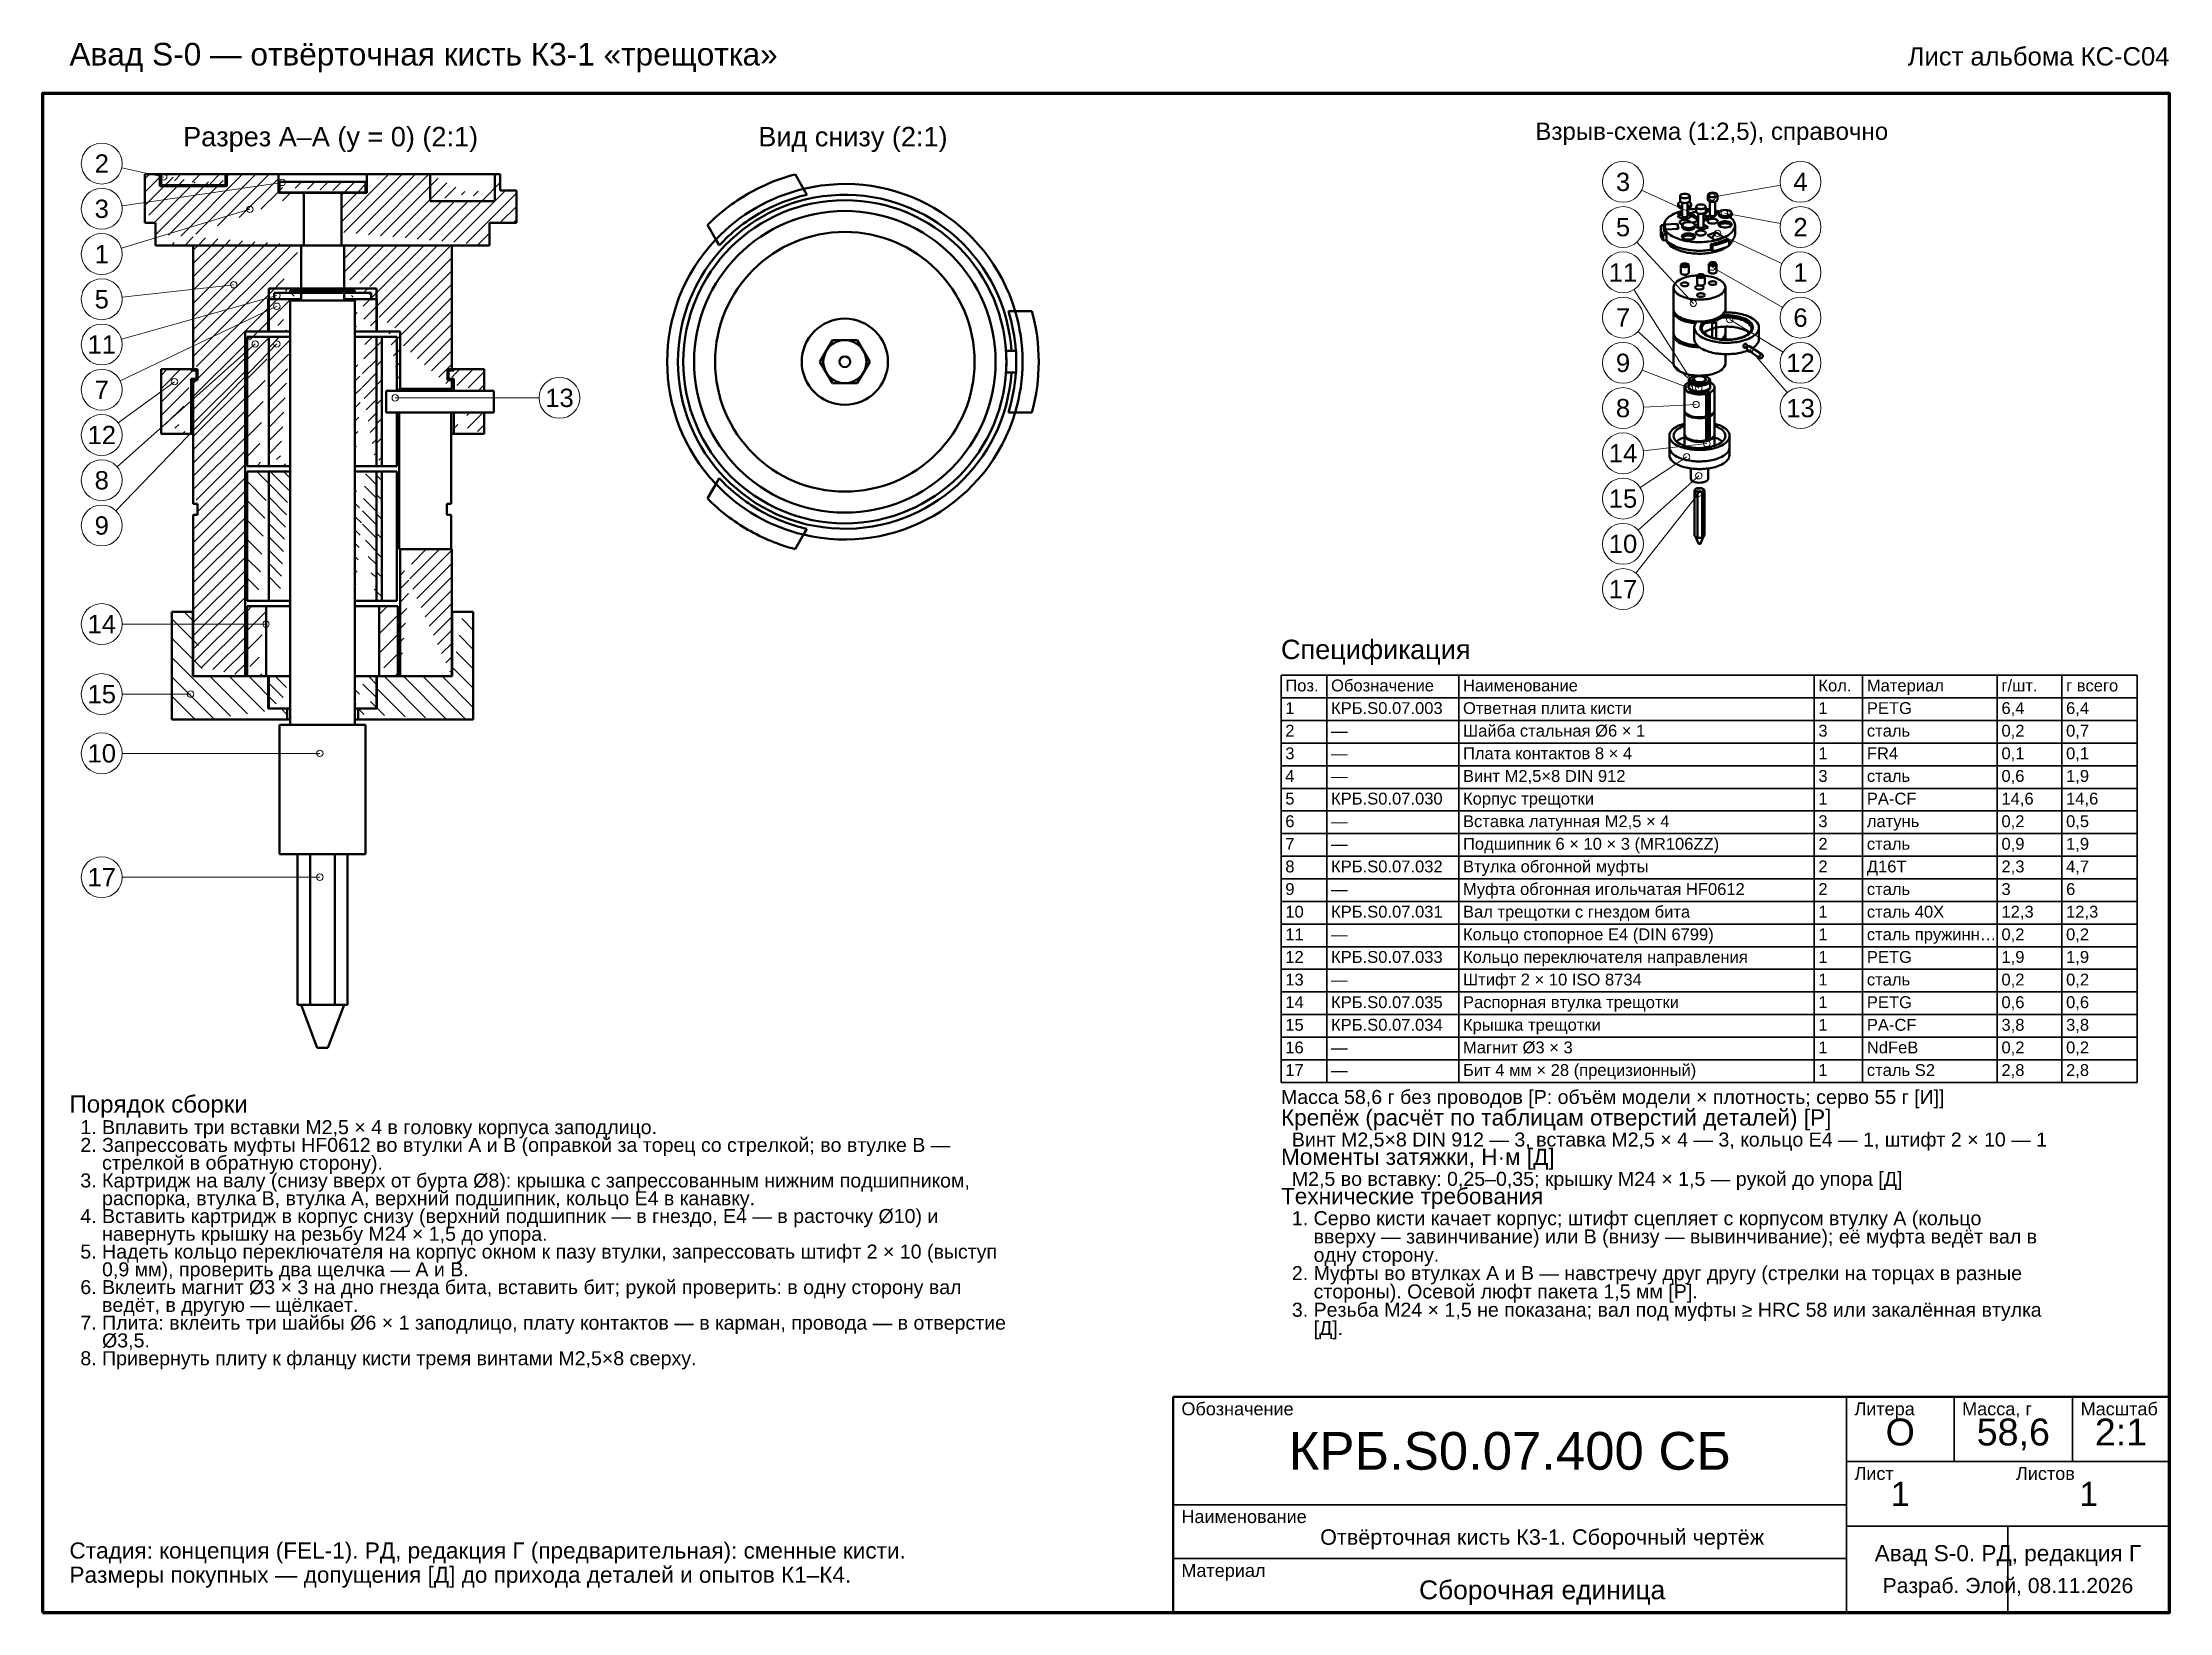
# Model space of a CAD drawing. Header units: millimetres. Extents: x 10 to 208, y 2 to 148.
import ezdxf
from ezdxf.enums import TextEntityAlignment as Align

# ---------------------------------------------------------------- set-up
doc = ezdxf.new("R2010")
doc.units = ezdxf.units.MM
doc.header["$LTSCALE"] = 0.5
for name, color, linetype, lineweight in [('КОНТУР', 7, 'Continuous', 50), ('РАЗМЕРЫ', 5, 'Continuous', 18), ('РАМКА', 7, 'Continuous', 70), ('ТАБЛИЦА', 7, 'Continuous', 35), ('ТЕКСТ', 7, 'Continuous', 25), ('ШТРИХОВКА', 8, 'Continuous', 9)]:
    doc.layers.add(name, color=color, linetype=linetype, lineweight=lineweight)
doc.styles.add('GOST', font='arial.ttf')

msp = doc.modelspace()

# ---------------------------------------------------------------- texts
at = {"layer": 'ТЕКСТ', "style": 'GOST'}
for s, height, p in [('Авад S-0 — отвёрточная кисть К3-1 «трещотка»', 2.1, (12.5, 146.1)), ('Спецификация', 1.8, (125, 91)), ('Поз.', 1.1, (125.4, 88)), ('Обозначение', 1.1, (129.65, 88)), ('Наименование', 1.1, (141.9, 88)), ('Кол.', 1.1, (174.9, 88)), ('Материал', 1.1, (179.4, 88)), ('г/шт.', 1.1, (191.9, 88)), ('1', 1.1, (125.4, 85.9)), ('КРБ.S0.07.003', 1.1, (129.65, 85.9)), ('Ответная плита кисти', 1.1, (141.9, 85.9)), ('1', 1.1, (174.9, 85.9)), ('PETG', 1.1, (179.4, 85.9)), ('6,4', 1.1, (191.9, 85.9)), ('6,4', 1.1, (197.9, 85.9)), ('г всего', 1.1, (197.9, 88)), ('Шайба стальная Ø6 × 1', 1.1, (141.9, 83.8)), ('2', 1.1, (125.4, 83.8)), ('—', 1.1, (129.65, 83.8)), ('3', 1.1, (174.9, 83.8)), ('сталь', 1.1, (179.4, 83.8)), ('0,2', 1.1, (191.9, 83.8)), ('0,7', 1.1, (197.9, 83.8)), ('3', 1.1, (125.4, 81.7)), ('—', 1.1, (129.65, 81.7)), ('Плата контактов 8 × 4', 1.1, (141.9, 81.7)), ('1', 1.1, (174.9, 81.7)), ('FR4', 1.1, (179.4, 81.7)), ('0,1', 1.1, (191.9, 81.7)), ('0,1', 1.1, (197.9, 81.7)), ('4', 1.1, (125.4, 79.6)), ('—', 1.1, (129.65, 79.6)), ('Винт M2,5×8 DIN 912', 1.1, (141.9, 79.6)), ('3', 1.1, (174.9, 79.6)), ('сталь', 1.1, (179.4, 79.6)), ('0,6', 1.1, (191.9, 79.6)), ('1,9', 1.1, (197.9, 79.6)), ('5', 1.1, (125.4, 77.5)), ('КРБ.S0.07.030', 1.1, (129.65, 77.5)), ('Корпус трещотки', 1.1, (141.9, 77.5)), ('1', 1.1, (174.9, 77.5)), ('PA-CF', 1.1, (179.4, 77.5)), ('14,6', 1.1, (191.9, 77.5)), ('14,6', 1.1, (197.9, 77.5)), ('6', 1.1, (125.4, 75.4)), ('—', 1.1, (129.65, 75.4)), ('Вставка латунная M2,5 × 4', 1.1, (141.9, 75.4)), ('3', 1.1, (174.9, 75.4)), ('латунь', 1.1, (179.4, 75.4)), ('0,2', 1.1, (191.9, 75.4)), ('0,5', 1.1, (197.9, 75.4)), ('7', 1.1, (125.4, 73.3)), ('—', 1.1, (129.65, 73.3)), ('Подшипник 6 × 10 × 3 (MR106ZZ)', 1.1, (141.9, 73.3)), ('2', 1.1, (174.9, 73.3)), ('сталь', 1.1, (179.4, 73.3)), ('0,9', 1.1, (191.9, 73.3)), ('1,9', 1.1, (197.9, 73.3)), ('8', 1.1, (125.4, 71.2)), ('КРБ.S0.07.032', 1.1, (129.65, 71.2)), ('Втулка обгонной муфты', 1.1, (141.9, 71.2)), ('2', 1.1, (174.9, 71.2)), ('Д16Т', 1.1, (179.4, 71.2)), ('2,3', 1.1, (191.9, 71.2)), ('4,7', 1.1, (197.9, 71.2)), ('9', 1.1, (125.4, 69.1)), ('—', 1.1, (129.65, 69.1)), ('Муфта обгонная игольчатая HF0612', 1.1, (141.9, 69.1)), ('2', 1.1, (174.9, 69.1)), ('сталь', 1.1, (179.4, 69.1)), ('3', 1.1, (191.9, 69.1)), ('6', 1.1, (197.9, 69.1)), ('10', 1.1, (125.4, 67)), ('КРБ.S0.07.031', 1.1, (129.65, 67)), ('Вал трещотки с гнездом бита', 1.1, (141.9, 67)), ('1', 1.1, (174.9, 67)), ('сталь 40Х', 1.1, (179.4, 67)), ('12,3', 1.1, (191.9, 67)), ('12,3', 1.1, (197.9, 67)), ('11', 1.1, (125.4, 64.9)), ('—', 1.1, (129.65, 64.9)), ('Кольцо стопорное E4 (DIN 6799)', 1.1, (141.9, 64.9)), ('1', 1.1, (174.9, 64.9)), ('сталь пружинн…', 1.1, (179.4, 64.9)), ('0,2', 1.1, (191.9, 64.9)), ('0,2', 1.1, (197.9, 64.9)), ('12', 1.1, (125.4, 62.8)), ('КРБ.S0.07.033', 1.1, (129.65, 62.8)), ('Кольцо переключателя направления', 1.1, (141.9, 62.8)), ('1', 1.1, (174.9, 62.8)), ('PETG', 1.1, (179.4, 62.8)), ('1,9', 1.1, (191.9, 62.8)), ('1,9', 1.1, (197.9, 62.8)), ('13', 1.1, (125.4, 60.7)), ('Штифт 2 × 10 ISO 8734', 1.1, (141.9, 60.7)), ('1', 1.1, (174.9, 60.7)), ('сталь', 1.1, (179.4, 60.7)), ('0,2', 1.1, (191.9, 60.7)), ('0,2', 1.1, (197.9, 60.7)), ('14', 1.1, (125.4, 58.6)), ('—', 1.1, (129.65, 60.7)), ('КРБ.S0.07.035', 1.1, (129.65, 58.6)), ('Распорная втулка трещотки', 1.1, (141.9, 58.6)), ('1', 1.1, (174.9, 58.6)), ('PETG', 1.1, (179.4, 58.6)), ('0,6', 1.1, (191.9, 58.6)), ('0,6', 1.1, (197.9, 58.6)), ('15', 1.1, (125.4, 56.5)), ('КРБ.S0.07.034', 1.1, (129.65, 56.5)), ('Крышка трещотки', 1.1, (141.9, 56.5)), ('1', 1.1, (174.9, 56.5)), ('PA-CF', 1.1, (179.4, 56.5)), ('3,8', 1.1, (191.9, 56.5)), ('3,8', 1.1, (197.9, 56.5)), ('16', 1.1, (125.4, 54.4)), ('Магнит Ø3 × 3', 1.1, (141.9, 54.4)), ('1', 1.1, (174.9, 54.4)), ('NdFeB', 1.1, (179.4, 54.4)), ('0,2', 1.1, (191.9, 54.4)), ('0,2', 1.1, (197.9, 54.4)), ('17', 1.1, (125.4, 52.3)), ('—', 1.1, (129.65, 54.4)), ('Бит 4 мм × 28 (прецизионный)', 1.1, (141.9, 52.3)), ('1', 1.1, (174.9, 52.3)), ('сталь S2', 1.1, (179.4, 52.3)), ('2,8', 1.1, (191.9, 52.3)), ('2,8', 1.1, (197.9, 52.3)), ('—', 1.1, (129.65, 52.3)), ('Порядок сборки', 1.6, (12.5, 48.9)), ('Масса 58,6 г без проводов [Р: объём модели × плотность; серво 55 г [И]]', 1.3, (125, 49.7)), ('  1. Вплавить три вставки M2,5 × 4 в головку корпуса заподлицо.', 1.3, (12.5, 46.9)), ('Крепёж (расчёт по таблицам отверстий деталей) [Р]', 1.5, (125, 47.7)), ('  2. Запрессовать муфты HF0612 во втулки A и B (оправкой за торец со стрелкой; во втулке B —', 1.3, (12.5, 45.25)), ('Моменты затяжки, Н·м [Д]', 1.5, (125, 44.05)), ('  Винт M2,5×8 DIN 912 — 3, вставка M2,5 × 4 — 3, кольцо E4 — 1, штифт 2 × 10 — 1', 1.3, (125, 45.75)), ('      стрелкой в обратную сторону).', 1.3, (12.5, 43.6)), ('  M2,5 во вставку: 0,25–0,35; крышку M24 × 1,5 — рукой до упора [Д]', 1.3, (125, 42.1)), ('  3. Картридж на валу (снизу вверх от бурта Ø8): крышка с запрессованным нижним подшипником,', 1.3, (12.5, 41.95)), ('      распорка, втулка B, втулка A, верхний подшипник, кольцо E4 в канавку.', 1.3, (12.5, 40.3)), ('Технические требования', 1.5, (125, 40.4)), ('  4. Вставить картридж в корпус снизу (верхний подшипник — в гнездо, E4 — в расточку Ø10) и', 1.3, (12.5, 38.65)), ('  1. Серво кисти качает корпус; штифт сцепляет с корпусом втулку A (кольцо', 1.3, (125, 38.45)), ('      навернуть крышку на резьбу M24 × 1,5 до упора.', 1.3, (12.5, 37)), ('      вверху — завинчивание) или B (внизу — вывинчивание); её муфта ведёт вал в', 1.3, (125, 36.75)), ('  5. Надеть кольцо переключателя на корпус окном к пазу втулки, запрессовать штифт 2 × 10 (выступ', 1.3, (12.5, 35.35)), ('      одну сторону.', 1.3, (125, 35.05)), ('      0,9 мм), проверить два щелчка — A и B.', 1.3, (12.5, 33.7)), ('  2. Муфты во втулках A и B — навстречу друг другу (стрелки на торцах в разные', 1.3, (125, 33.35)), ('  6. Вклеить магнит Ø3 × 3 на дно гнезда бита, вставить бит; рукой проверить: в одну сторону вал', 1.3, (12.5, 32.05)), ('      ведёт, в другую — щёлкает.', 1.3, (12.5, 30.4)), ('      стороны). Осевой люфт пакета 1,5 мм [Р].', 1.3, (125, 31.65)), ('  7. Плита: вклеить три шайбы Ø6 × 1 заподлицо, плату контактов — в карман, провода — в отверстие', 1.3, (12.5, 28.75)), ('  3. Резьба M24 × 1,5 не показана; вал под муфты ≥ HRC 58 или закалённая втулка', 1.3, (125, 29.95)), ('      Ø3,5.', 1.3, (12.5, 27.1)), ('      [Д].', 1.3, (125, 28.25)), ('  8. Привернуть плиту к фланцу кисти тремя винтами M2,5×8 сверху.', 1.3, (12.5, 25.45)), ('Обозначение', 1.2, (115.75, 20.8)), ('Литера', 1.2, (178.25, 20.8)), ('Масса, г', 1.2, (188.25, 20.8)), ('Масштаб', 1.2, (199.25, 20.8)), ('Лист', 1.2, (178.25, 14.8)), ('Листов', 1.2, (193.25, 14.8)), ('Наименование', 1.2, (115.75, 10.8)), ('Стадия: концепция (FEL-1). РД, редакция Г (предварительная): сменные кисти.', 1.5, (12.5, 7.5)), ('Размеры покупных — допущения [Д] до прихода деталей и опытов К1–К4.', 1.5, (12.5, 5.25)), ('Материал', 1.2, (115.75, 5.8))]:
    msp.add_text(s, height=height, dxfattribs=at).set_placement(p)
msp.add_text('Лист альбома КС-С04', height=1.7, dxfattribs=at).set_placement((207.5, 146.1), align=Align.RIGHT)
for s, height, p in [('Разрез А–А (y = 0) (2:1)', 1.8, (36.75, 139.5)), ('Вид снизу (2:1)', 1.8, (85.25, 139.5)), ('Взрыв-схема (1:2,5), справочно', 1.6, (165, 140)), ('2', 1.7, (15.5, 137)), ('3', 1.7, (156.76, 135.3)), ('4', 1.7, (173.24, 135.3)), ('3', 1.7, (15.5, 132.8)), ('5', 1.7, (156.76, 131.1)), ('2', 1.7, (173.24, 131.1)), ('1', 1.7, (15.5, 128.6)), ('11', 1.7, (156.76, 126.9)), ('1', 1.7, (173.24, 126.9)), ('5', 1.7, (15.5, 124.4)), ('7', 1.7, (156.76, 122.7)), ('6', 1.7, (173.24, 122.7)), ('11', 1.7, (15.5, 120.2)), ('9', 1.7, (156.76, 118.5)), ('12', 1.7, (173.24, 118.5)), ('7', 1.7, (15.5, 116)), ('13', 1.7, (58, 115.25)), ('8', 1.7, (156.76, 114.3)), ('13', 1.7, (173.24, 114.3)), ('12', 1.7, (15.5, 111.8)), ('14', 1.7, (156.76, 110.1)), ('8', 1.7, (15.5, 107.6)), ('15', 1.7, (156.76, 105.9)), ('9', 1.7, (15.5, 103.4)), ('10', 1.7, (156.76, 101.7)), ('17', 1.7, (156.76, 97.5)), ('14', 1.7, (15.5, 94.25)), ('15', 1.7, (15.5, 87.75)), ('10', 1.7, (15.5, 82.25)), ('17', 1.7, (15.5, 70.75)), ('О', 2.5, (182.5, 19.25)), ('58,6', 2.5, (193, 19.25)), ('2:1', 2.5, (203, 19.25)), ('КРБ.S0.07.400 СБ', 3.5, (146.25, 17.5)), ('1', 2.25, (182.5, 13.5)), ('1', 2.25, (200, 13.5)), ('Отвёрточная кисть К3-1. Сборочный чертёж', 1.4338, (149.25, 9.5)), ('Авад S-0. РД, редакция Г', 1.5, (192.5, 8)), ('Сборочная единица', 1.75, (149.25, 4.6)), ('Разраб. Элой, 08.11.2026', 1.4, (192.5, 5))]:
    msp.add_text(s, height=height, dxfattribs=at).set_placement(p, align=Align.MIDDLE_CENTER)

# ---------------------------------------------------------------- hatches: boundary and pattern name
at = {"layer": 'ШТРИХОВКА'}
h = msp.add_hatch(dxfattribs=at)
h.set_pattern_fill('ANSI31', scale=0.275)
h.paths.add_polyline_path([(20.9, 136), (20.2, 136), (19.5, 136), (19.5, 134.87), (19.5, 133.75), (19.5, 132.62), (20.5, 131.5), (20, 131.5), (20.5, 131.5), (20.5, 130.45), (34.25, 129.4), (33.19, 129.4), (32.13, 129.4), (31.08, 129.4), (30.02, 129.4), (28.96, 129.4), (27.9, 129.4), (26.85, 129.4), (25.79, 129.4), (24.73, 129.4), (23.67, 129.4), (22.62, 129.4), (21.56, 129.4), (34.25, 134.29), (34.25, 133.07), (34.25, 131.85), (34.25, 130.62), (34.25, 134.29), (33.08, 134.29), (31.9, 134.29), (31.9, 135.15), (31.9, 136), (30.7, 136), (29.5, 136), (28.3, 136), (27.1, 136), (27.1, 135.45), (20.9, 134.9), (21.93, 134.9), (22.97, 134.9), (24, 134.9), (25.03, 134.9), (26.07, 134.9), (20.9, 136), (20.9, 135.45)])
h = msp.add_hatch(dxfattribs=at)
h.set_pattern_fill('ANSI31', scale=0.4)
h.paths.add_polyline_path([(27, 135), (27, 135.5), (27, 136), (26, 136), (25, 136), (24, 136), (23, 136), (22, 136), (21, 136), (21, 135.5), (27, 135), (26, 135), (25, 135), (24, 135), (23, 135), (22, 135)])
h = msp.add_hatch(dxfattribs=at)
h.set_pattern_fill('ANSI31', scale=0.275)
h.paths.add_polyline_path([(40, 134.3), (39, 134.3), (38, 134.3), (37, 134.3), (36, 134.3), (35, 134.3), (34, 134.3), (33, 134.3), (40, 134.3), (40, 134.8), (40, 135.3), (39, 135.3), (38, 135.3), (37, 135.3), (36, 135.3), (35, 135.3), (34, 135.3), (33, 135.3), (32, 134.3), (32, 134.8)])
h = msp.add_hatch(dxfattribs=at)
h.set_pattern_fill('ANSI31', scale=0.275)
h.paths.add_polyline_path([(54, 131.5), (54, 132.5), (54, 133.5), (54, 134.5), (53.25, 134.5), (52.5, 134.5), (52.5, 135.25), (52.5, 136), (52.25, 136), (52, 136), (52, 134.75), (46, 133.5), (47, 133.5), (48, 133.5), (49, 133.5), (50, 133.5), (51, 133.5), (46, 136), (46, 134.75), (46, 136), (44.82, 136), (43.64, 136), (42.46, 136), (41.28, 136), (40.1, 134.29), (40.1, 135.15), (40.1, 134.29), (38.92, 134.29), (37.75, 134.29), (37.75, 133.07), (37.75, 131.85), (37.75, 130.62), (51.5, 129.4), (50.44, 129.4), (49.38, 129.4), (48.33, 129.4), (47.27, 129.4), (46.21, 129.4), (45.15, 129.4), (44.1, 129.4), (43.04, 129.4), (41.98, 129.4), (40.92, 129.4), (39.87, 129.4), (38.81, 129.4), (51.5, 129.4), (51.5, 130.45), (51.9, 131.5), (51.7, 131.5), (52.5, 131.5), (52.2, 131.5), (54, 131.5), (53.25, 131.5)])
h = msp.add_hatch(dxfattribs=at)
h.set_pattern_fill('ANSI31', scale=0.275)
h.paths.add_polyline_path([(34, 129.4), (33, 129.4), (32, 129.4), (31, 129.4), (30, 129.4), (29, 129.4), (28, 129.4), (27, 129.4), (26, 129.4), (25, 129.4), (24, 129.4), (24, 128.35), (24, 127.31), (24, 126.26), (24, 125.22), (24, 124.17), (24, 123.13), (24, 122.08), (24, 121.04), (24, 119.99), (24, 118.95), (24.4, 117.9), (24.2, 117.9), (24.4, 117.9), (24.4, 117.4), (24.4, 116.9), (24.2, 116.9), (24, 116.9), (24, 115.85), (24, 114.81), (24, 113.76), (24, 112.72), (24, 111.67), (24, 110.63), (24, 109.58), (24, 108.54), (24, 107.49), (24, 106.45), (24.4, 105.4), (24.2, 105.4), (24.4, 105.4), (24.4, 104.9), (24.4, 104.4), (24.2, 104.4), (24, 104.4), (24, 103.4), (24, 102.4), (24, 101.4), (24, 100.4), (24, 99.4), (24, 98.4), (24, 97.4), (24, 96.4), (24, 95.4), (24, 94.4), (24, 93.4), (24, 92.4), (24, 91.4), (24, 90.4), (28.8, 89.4), (27.6, 89.4), (26.4, 89.4), (25.2, 89.4), (28.8, 89.4), (28.8, 90.4), (28.8, 91.4), (28.8, 92.4), (28.8, 93.4), (28.8, 94.4), (28.8, 95.4), (28.8, 96.4), (28.8, 97.4), (28.8, 98.4), (28.8, 99.4), (28.8, 100.4), (28.8, 101.4), (28.8, 102.4), (28.8, 103.4), (28.8, 104.4), (28.8, 105.4), (28.8, 106.4), (28.8, 107.4), (28.8, 108.4), (28.8, 109.4), (28.8, 110.4), (28.8, 111.4), (28.8, 112.4), (28.8, 113.4), (28.8, 114.4), (28.8, 115.4), (28.8, 116.4), (28.8, 117.4), (28.8, 118.4), (28.8, 119.4), (28.8, 120.4), (30.95, 121.4), (29.88, 121.4), (30.95, 121.4), (30.95, 122.4), (30.95, 123.4), (31, 124.4), (30.98, 124.4), (31, 124.4), (31, 124.9), (34, 125.4), (33, 125.4), (32, 125.4), (34, 129.4), (34, 128.4), (34, 127.4), (34, 126.4)])
h = msp.add_hatch(dxfattribs=at)
h.set_pattern_fill('ANSI31', scale=0.275)
h.paths.add_polyline_path([(48, 116.1), (46.8, 116.1), (45.6, 116.1), (44.4, 116.1), (48, 116.1), (48, 116.5), (48, 116.9), (47.8, 116.9), (47.6, 116.9), (47.6, 117.4), (48, 117.9), (47.8, 117.9), (48, 117.9), (48, 118.95), (48, 119.99), (48, 121.04), (48, 122.08), (48, 123.13), (48, 124.17), (48, 125.22), (48, 126.26), (48, 127.31), (48, 128.35), (48, 129.4), (47, 129.4), (46, 129.4), (45, 129.4), (44, 129.4), (43, 129.4), (42, 129.4), (41, 129.4), (40, 129.4), (39, 129.4), (38, 129.4), (38, 128.4), (38, 127.4), (38, 126.4), (41, 125.4), (40, 125.4), (39, 125.4), (41, 124.4), (41, 124.9), (41.05, 124.4), (41.02, 124.4), (41.05, 121.4), (41.05, 122.9), (43.2, 121.4), (42.12, 121.4), (43.2, 116.1), (43.2, 117.16), (43.2, 118.22), (43.2, 119.28), (43.2, 120.34)])
h = msp.add_hatch(dxfattribs=at)
h.set_pattern_fill('ANSI31', scale=0.4, angle=90)
h.paths.add_polyline_path([(31.5, 125), (31.5, 124.7), (34, 124.4), (32.75, 124.4), (34, 125), (34, 124.7), (34, 125), (32.75, 125)])
h = msp.add_hatch(dxfattribs=at)
h.set_pattern_fill('ANSI31', scale=0.4, angle=90)
h.paths.add_polyline_path([(40.5, 124.4), (40.5, 124.7), (40.5, 125), (39.25, 125), (38, 124.4), (38, 124.7), (40.5, 124.4), (39.25, 124.4)])
h = msp.add_hatch(dxfattribs=at)
h.set_pattern_fill('ANSI31', scale=0.275)
h.paths.add_polyline_path([(31, 124.4), (31, 123.4), (31, 122.4), (33, 121.4), (32, 121.4), (33, 124.4), (33, 123.4), (33, 122.4), (33, 124.4), (32, 124.4)])
h = msp.add_hatch(dxfattribs=at)
h.set_pattern_fill('ANSI31', scale=0.275)
h.paths.add_polyline_path([(41, 121.4), (41, 122.4), (41, 123.4), (41, 124.4), (40, 124.4), (39, 121.4), (39, 122.4), (39, 123.4), (41, 121.4), (40, 121.4)])
h = msp.add_hatch(dxfattribs=at)
h.set_pattern_fill('ANSI31', scale=0.4)
h.paths.add_polyline_path([(31, 120.9), (30, 120.9), (29, 120.9), (29, 119.9), (29, 118.9), (29, 117.9), (29, 116.9), (29, 115.9), (29, 114.9), (29, 113.9), (29, 112.9), (29, 111.9), (29, 110.9), (29, 109.9), (31, 108.9), (30, 108.9), (31, 120.9), (31, 119.9), (31, 118.9), (31, 117.9), (31, 116.9), (31, 115.9), (31, 114.9), (31, 113.9), (31, 112.9), (31, 111.9), (31, 110.9), (31, 109.9)])
h = msp.add_hatch(dxfattribs=at)
h.set_pattern_fill('ANSI31', scale=0.275)
h.paths.add_polyline_path([(31, 120.9), (31, 119.9), (31, 118.9), (31, 117.9), (31, 116.9), (31, 115.9), (31, 114.9), (31, 113.9), (31, 112.9), (31, 111.9), (31, 110.9), (31, 109.9), (33, 108.9), (32, 108.9), (33, 120.9), (33, 119.9), (33, 118.9), (33, 117.9), (33, 116.9), (33, 115.9), (33, 114.9), (33, 113.9), (33, 112.9), (33, 111.9), (33, 110.9), (33, 109.9), (33, 120.9), (32, 120.9)])
h = msp.add_hatch(dxfattribs=at)
h.set_pattern_fill('ANSI31', scale=0.275)
h.paths.add_polyline_path([(41, 108.9), (41, 109.9), (41, 110.9), (41, 111.9), (41, 112.9), (41, 113.9), (41, 114.9), (41, 115.9), (41, 116.9), (41, 117.9), (41, 118.9), (41, 119.9), (41, 120.9), (40, 120.9), (39, 108.9), (39, 109.9), (39, 110.9), (39, 111.9), (39, 112.9), (39, 113.9), (39, 114.9), (39, 115.9), (39, 116.9), (39, 117.9), (39, 118.9), (39, 119.9), (41, 108.9), (40, 108.9)])
h = msp.add_hatch(dxfattribs=at)
h.set_pattern_fill('ANSI31', scale=0.4)
h.paths.add_polyline_path([(41.5, 108.9), (41.5, 109.9), (41.5, 110.9), (41.5, 111.9), (41.5, 112.9), (41.5, 113.9), (41.5, 114.9), (41.5, 115.9), (41.5, 116.9), (41.5, 117.9), (41.5, 118.9), (41.5, 119.9), (41.5, 120.9), (41.25, 120.9), (41, 120.9), (41, 119.9), (41, 118.9), (41, 117.9), (41, 116.9), (41, 115.9), (41, 114.9), (41, 113.9), (41, 112.9), (41, 111.9), (41, 110.9), (41, 109.9), (41.5, 108.9), (41.25, 108.9)])
h = msp.add_hatch(dxfattribs=at)
h.set_pattern_fill('ANSI31', scale=0.275)
h.paths.add_polyline_path([(21, 117.9), (21, 116.9), (21, 115.9), (21, 114.9), (21, 113.9), (21, 112.9), (23.8, 111.9), (22.4, 111.9), (23.8, 117), (23.8, 115.98), (23.8, 114.96), (23.8, 113.94), (23.8, 112.92), (24.3, 117), (24.05, 117), (24.3, 117.8), (24.3, 117.4), (24.3, 117.8), (24.05, 117.8), (23.8, 117.9), (23.8, 117.85), (23.8, 117.9), (22.4, 117.9)])
h = msp.add_hatch(dxfattribs=at)
h.set_pattern_fill('ANSI31', scale=0.275)
h.paths.add_polyline_path([(51, 115.9), (51, 116.9), (51, 117.9), (49.6, 117.9), (48.2, 117.8), (48.2, 117.85), (48.2, 117.8), (47.95, 117.8), (47.7, 117), (47.7, 117.4), (48.2, 117), (47.95, 117), (48.2, 115.9), (48.2, 116.45), (51, 115.9), (49.6, 115.9)])
h = msp.add_hatch(dxfattribs=at)
h.set_pattern_fill('ANSI31', scale=0.275)
h.paths.add_polyline_path([(51, 111.9), (51, 112.9), (51, 113.9), (49.6, 113.9), (48.2, 111.9), (48.2, 112.9), (51, 111.9), (49.6, 111.9)])
h = msp.add_hatch(dxfattribs=at)
h.set_pattern_fill('ANSI31', scale=0.4, angle=90)
h.paths.add_polyline_path([(31, 108.4), (30, 108.4), (29, 108.4), (29, 107.4), (29, 106.4), (29, 105.4), (29, 104.4), (29, 103.4), (29, 102.4), (29, 101.4), (29, 100.4), (29, 99.4), (29, 98.4), (29, 97.4), (31, 96.4), (30, 96.4), (31, 108.4), (31, 107.4), (31, 106.4), (31, 105.4), (31, 104.4), (31, 103.4), (31, 102.4), (31, 101.4), (31, 100.4), (31, 99.4), (31, 98.4), (31, 97.4)])
h = msp.add_hatch(dxfattribs=at)
h.set_pattern_fill('ANSI31', scale=0.275, angle=90)
h.paths.add_polyline_path([(31, 108.4), (31, 107.4), (31, 106.4), (31, 105.4), (31, 104.4), (31, 103.4), (31, 102.4), (31, 101.4), (31, 100.4), (31, 99.4), (31, 98.4), (31, 97.4), (33, 96.4), (32, 96.4), (33, 108.4), (33, 107.4), (33, 106.4), (33, 105.4), (33, 104.4), (33, 103.4), (33, 102.4), (33, 101.4), (33, 100.4), (33, 99.4), (33, 98.4), (33, 97.4), (33, 108.4), (32, 108.4)])
h = msp.add_hatch(dxfattribs=at)
h.set_pattern_fill('ANSI31', scale=0.275, angle=90)
h.paths.add_polyline_path([(41, 96.4), (41, 97.4), (41, 98.4), (41, 99.4), (41, 100.4), (41, 101.4), (41, 102.4), (41, 103.4), (41, 104.4), (41, 105.4), (41, 106.4), (41, 107.4), (41, 108.4), (40, 108.4), (39, 96.4), (39, 97.4), (39, 98.4), (39, 99.4), (39, 100.4), (39, 101.4), (39, 102.4), (39, 103.4), (39, 104.4), (39, 105.4), (39, 106.4), (39, 107.4), (41, 96.4), (40, 96.4)])
h = msp.add_hatch(dxfattribs=at)
h.set_pattern_fill('ANSI31', scale=0.4, angle=90)
h.paths.add_polyline_path([(41.5, 96.4), (41.5, 97.4), (41.5, 98.4), (41.5, 99.4), (41.5, 100.4), (41.5, 101.4), (41.5, 102.4), (41.5, 103.4), (41.5, 104.4), (41.5, 105.4), (41.5, 106.4), (41.5, 107.4), (41.5, 108.4), (41.25, 108.4), (41, 108.4), (41, 107.4), (41, 106.4), (41, 105.4), (41, 104.4), (41, 103.4), (41, 102.4), (41, 101.4), (41, 100.4), (41, 99.4), (41, 98.4), (41, 97.4), (41.5, 96.4), (41.25, 96.4)])
h = msp.add_hatch(dxfattribs=at)
h.set_pattern_fill('ANSI31', scale=0.275)
h.paths.add_polyline_path([(48, 89.4), (48, 90.47), (48, 91.55), (48, 92.62), (48, 93.69), (48, 94.76), (48, 95.84), (48, 96.91), (48, 97.98), (48, 99.05), (48, 100.13), (48, 101.2), (46.8, 101.2), (45.6, 101.2), (44.4, 101.2), (43.2, 89.4), (43.2, 90.47), (43.2, 91.55), (43.2, 92.62), (43.2, 93.69), (43.2, 94.76), (43.2, 95.84), (43.2, 96.91), (43.2, 97.98), (43.2, 99.05), (43.2, 100.13), (48, 89.4), (46.8, 89.4), (45.6, 89.4), (44.4, 89.4)])
h = msp.add_hatch(dxfattribs=at)
h.set_pattern_fill('ANSI31', scale=0.4, angle=90)
h.paths.add_polyline_path([(30.95, 86.4), (31.83, 86.4), (30.95, 89.4), (30.95, 88.4), (30.95, 87.4), (30.95, 89.4), (29.95, 89.4), (28.95, 89.4), (27.95, 89.4), (26.95, 89.4), (25.95, 89.4), (24.95, 89.4), (23.95, 95.4), (23.95, 94.4), (23.95, 93.4), (23.95, 92.4), (23.95, 91.4), (23.95, 90.4), (23.95, 95.4), (22.98, 95.4), (22, 95.4), (22, 94.4), (22, 93.4), (22, 92.4), (22, 91.4), (22, 90.4), (22, 89.4), (22, 88.4), (22, 87.4), (22, 86.4), (23.95, 85.4), (22.98, 85.4), (32.7, 85.4), (31.61, 85.4), (30.51, 85.4), (29.42, 85.4), (28.33, 85.4), (27.23, 85.4), (26.14, 85.4), (25.04, 85.4), (32.7, 86.4), (32.7, 85.9)])
h = msp.add_hatch(dxfattribs=at)
h.set_pattern_fill('ANSI31', scale=0.4)
h.paths.add_polyline_path([(30.75, 95.9), (29.88, 95.9), (29, 95.9), (29, 94.82), (29, 93.73), (29, 92.65), (29, 91.57), (29, 90.48), (30.75, 89.4), (29.88, 89.4), (30.75, 95.9), (30.75, 94.82), (30.75, 93.73), (30.75, 92.65), (30.75, 91.57), (30.75, 90.48)])
h = msp.add_hatch(dxfattribs=at)
h.set_pattern_fill('ANSI31', scale=0.4, angle=90)
h.paths.add_polyline_path([(50, 85.4), (50, 86.4), (50, 87.4), (50, 88.4), (50, 89.4), (50, 90.4), (50, 91.4), (50, 92.4), (50, 93.4), (50, 94.4), (50, 95.4), (49.03, 95.4), (48.05, 89.4), (48.05, 90.4), (48.05, 91.4), (48.05, 92.4), (48.05, 93.4), (48.05, 94.4), (48.05, 89.4), (47.05, 89.4), (46.05, 89.4), (45.05, 89.4), (44.05, 89.4), (43.05, 89.4), (42.05, 89.4), (41.05, 89.4), (41.05, 88.4), (41.05, 87.4), (39.3, 86.4), (40.17, 86.4), (39.3, 86.4), (39.3, 85.9), (48.05, 85.4), (46.96, 85.4), (45.86, 85.4), (44.77, 85.4), (43.67, 85.4), (42.58, 85.4), (41.49, 85.4), (40.39, 85.4), (50, 85.4), (49.03, 85.4)])
h = msp.add_hatch(dxfattribs=at)
h.set_pattern_fill('ANSI31', scale=0.4)
h.paths.add_polyline_path([(43, 89.4), (43, 90.48), (43, 91.57), (43, 92.65), (43, 93.73), (43, 94.82), (43, 95.9), (42.12, 95.9), (41.25, 95.9), (41.25, 94.82), (41.25, 93.73), (41.25, 92.65), (41.25, 91.57), (41.25, 90.48), (43, 89.4), (42.12, 89.4)])
h = msp.add_hatch(dxfattribs=at)
h.set_pattern_fill('ANSI31', scale=0.275, angle=90)
h.paths.add_polyline_path([(31, 89.4), (31, 88.4), (31, 87.4), (33, 86.4), (32, 86.4), (33, 89.4), (33, 88.4), (33, 87.4), (33, 89.4), (32, 89.4)])
h = msp.add_hatch(dxfattribs=at)
h.set_pattern_fill('ANSI31', scale=0.275, angle=90)
h.paths.add_polyline_path([(41, 86.4), (41, 87.4), (41, 88.4), (41, 89.4), (40, 89.4), (39, 86.4), (39, 87.4), (39, 88.4), (41, 86.4), (40, 86.4)])

# ---------------------------------------------------------------- linework, layer by layer
at = {"layer": 'КОНТУР'}
for p, q in [((19.5, 136), (19.5, 131.5)), ((20.9, 136), (19.5, 136)), ((20.9, 136), (20.9, 134.9)), ((20.9, 134.9), (27.1, 134.9)), ((21, 136), (21, 135)), ((27, 136), (21, 136)), ((27, 135), (21, 135)), ((27, 135), (27, 136)), ((31.9, 136), (27.1, 136)), ((27.1, 136), (27.1, 134.9)), ((40.1, 136), (31.9, 136)), ((31.9, 134.29), (31.9, 136)), ((32, 134.3), (32, 135.3)), ((40, 135.3), (32, 135.3)), ((40, 134.3), (40, 135.3)), ((46, 136), (40.1, 136)), ((40.1, 134.29), (40.1, 136)), ((46, 136), (46, 133.5)), ((52, 136), (46, 136)), ((52.5, 136), (52, 136)), ((52, 136), (52, 133.5)), ((52.5, 134.5), (52.5, 136)), ((54, 134.5), (52.5, 134.5)), ((54, 131.5), (54, 134.5)), ((79.88, 136), (80.66, 134.65)), ((80.66, 134.65), (80.97, 134.11)), ((34.25, 134.29), (31.9, 134.29)), ((40, 134.3), (32, 134.3)), ((34.25, 134.29), (34.25, 129.4)), ((40.1, 134.29), (37.75, 134.29)), ((37.75, 134.29), (37.75, 129.4)), ((46, 133.5), (52, 133.5)), ((161.88, 133.23), (161.88, 133.06)), ((162.05, 133.99), (162.05, 133.54)), ((162.25, 133.37), (162.25, 132.13)), ((162.75, 133.37), (162.75, 132.13)), ((162.95, 133.99), (162.95, 133.54)), ((163.07, 132.39), (163.54, 132.54)), ((163.07, 132.21), (163.07, 132.39)), ((163.07, 132.39), (163.74, 131.94)), ((163.08, 133.23), (163.08, 133.06)), ((163.54, 132.99), (163.54, 132.55)), ((163.74, 132.37), (163.74, 131.13)), ((164.24, 132.37), (164.24, 131.13)), ((164.76, 132.71), (164.28, 132.23)), ((164.44, 132.99), (164.44, 132.55)), ((164.63, 134.09), (164.63, 133.65)), ((164.76, 132.71), (164.83, 132.69)), ((164.76, 132.71), (164.83, 132.62)), ((164.83, 133.48), (164.83, 132.24)), ((165.15, 132), (165.66, 132.51)), ((165.33, 133.48), (165.33, 132.24)), ((165.33, 132.59), (165.66, 132.51)), ((165.33, 132.27), (165.66, 132.51)), ((165.53, 134.09), (165.53, 133.65)), ((165.65, 132.41), (165.65, 132.23)), ((166.85, 132.41), (166.85, 132.23)), ((20.5, 131.5), (19.5, 131.5)), ((20.5, 131.5), (20.5, 129.4)), ((51.5, 129.4), (51.5, 131.5)), ((51.9, 131.5), (51.5, 131.5)), ((52.5, 131.5), (51.9, 131.5)), ((54, 131.5), (52.5, 131.5)), ((71.74, 131.3), (72.52, 129.95)), ((160.26, 130.99), (160.26, 130.46)), ((160.31, 131.28), (160.56, 131.29)), ((160.48, 130.4), (160.79, 130.42)), ((160.48, 130.4), (160.48, 129.87)), ((160.56, 131.25), (160.56, 130.99)), ((161.82, 131.4), (160.62, 131.35)), ((160.71, 130.89), (160.62, 131.35)), ((160.71, 130.89), (161.91, 130.94)), ((160.79, 130.42), (160.79, 129.89)), ((161.91, 130.94), (161.82, 131.4)), ((161.85, 130.93), (161.82, 131.4)), ((162.24, 131.29), (162.24, 131.11)), ((163.07, 132.21), (163.74, 131.76)), ((163.21, 131.51), (163.73, 131.68)), ((163.44, 131.28), (163.73, 131.38)), ((163.44, 131.29), (163.44, 131.11)), ((163.98, 130.82), (163.44, 131.19)), ((163.74, 131.68), (163.73, 131.68)), ((163.73, 131.38), (163.73, 131.68)), ((163.73, 131.38), (163.74, 131.37)), ((163.98, 130.82), (164.67, 131.05)), ((164.19, 131.07), (164.37, 130.95)), ((164.24, 132.26), (164.64, 131.99)), ((164.24, 131.85), (164.64, 131.99)), ((164.24, 131.68), (164.64, 131.81)), ((164.67, 131.05), (164.24, 131.34)), ((164.36, 132.18), (165.15, 132)), ((165.41, 130.62), (164.59, 130.35)), ((164.64, 131.81), (164.64, 131.99)), ((165.41, 130.62), (165.02, 130.06)), ((165.06, 132.02), (165.16, 132.13)), ((166.1, 130.16), (165.41, 130.62)), ((167.16, 131.25), (167.16, 130.46)), ((34.25, 129.4), (20.5, 129.4)), ((34, 129.4), (24, 129.4)), ((24, 129.4), (24, 117.9)), ((34, 129.4), (34, 125.4)), ((51.5, 129.4), (37.75, 129.4)), ((48, 129.4), (38, 129.4)), ((38, 129.4), (38, 125.4)), ((48, 117.9), (48, 129.4)), ((72.52, 129.95), (72.83, 129.41)), ((160.48, 129.87), (160.79, 129.89)), ((164.59, 130.35), (165.28, 129.89)), ((165.08, 129.4), (164.9, 129.52)), ((164.9, 129.52), (164.9, 128.99)), ((165.08, 128.87), (164.9, 128.99)), ((165.08, 129.4), (165.08, 128.87)), ((166.1, 130.16), (165.28, 129.89)), ((166.62, 129.9), (166.44, 130.02)), ((166.62, 129.9), (166.62, 129.37)), ((162.14, 127.56), (162.14, 126.85)), ((162.86, 127.56), (162.86, 126.85)), ((163.63, 126.56), (163.63, 125.85)), ((164.35, 126.56), (164.35, 125.85)), ((164.72, 127.66), (164.72, 126.96)), ((165.44, 127.66), (165.44, 126.96)), ((31, 124.4), (31, 125.4)), ((34, 125.4), (31, 125.4)), ((31.5, 125), (31.5, 124.4)), ((34, 125), (31.5, 125)), ((33, 125.2), (33, 125)), ((34, 125), (34, 124.4)), ((34, 125), (34, 124.3)), ((41, 125.4), (38, 125.4)), ((38, 124.3), (38, 125)), ((40.5, 125), (38, 125)), ((38, 124.4), (38, 125)), ((39, 125), (39, 125.2)), ((40.5, 124.4), (40.5, 125)), ((41, 124.4), (41, 125.4)), ((161.46, 125.49), (161.46, 123.46)), ((166.26, 125.49), (166.26, 123.46)), ((30.95, 121.4), (30.95, 124.4)), ((31, 124.4), (30.95, 124.4)), ((31, 124.4), (31, 121.4)), ((33, 124.4), (31, 124.4)), ((34, 124.4), (31.5, 124.4)), ((33, 124.4), (33, 121.4)), ((33, 124.3), (33, 84.91)), ((40.5, 124.4), (38, 124.4)), ((41, 124.4), (39, 124.4)), ((39, 121.4), (39, 124.4)), ((39, 84.91), (39, 124.3)), ((41.05, 124.4), (41, 124.4)), ((41, 121.4), (41, 124.4)), ((41.05, 121.4), (41.05, 124.4)), ((100.31, 123.3), (99.69, 123.3)), ((101.87, 123.3), (100.31, 123.3)), ((161.46, 123.29), (161.46, 121.26)), ((166.26, 123.29), (166.26, 123.18)), ((28.8, 89.4), (28.8, 121.4)), ((30.95, 121.4), (28.8, 121.4)), ((29, 120.9), (29, 108.9)), ((31, 120.9), (29, 120.9)), ((33, 121.4), (31, 121.4)), ((31, 120.9), (31, 108.9)), ((31, 120.9), (31, 108.9)), ((33, 120.9), (31, 120.9)), ((33, 120.9), (33, 108.9)), ((41, 121.4), (39, 121.4)), ((41, 120.9), (39, 120.9)), ((39, 108.9), (39, 120.9)), ((41.5, 120.9), (41, 120.9)), ((41, 120.9), (41, 108.9)), ((41, 108.9), (41, 120.9)), ((43.2, 121.4), (41.05, 121.4)), ((42.91, 120.9), (41.5, 120.9)), ((41.5, 108.9), (41.5, 120.9)), ((42.91, 120.9), (42.91, 115.9)), ((43.2, 116.1), (43.2, 121.4)), ((83.34, 120.6), (82.19, 118.6)), ((82.19, 118.6), (83.34, 120.6)), ((85.65, 120.6), (83.34, 120.6)), ((83.34, 120.6), (85.65, 120.6)), ((86.81, 118.6), (85.65, 120.6)), ((85.65, 120.6), (86.81, 118.6)), ((161.46, 121.08), (161.46, 118.43)), ((163.38, 121.77), (163.38, 120.71)), ((165.03, 122.16), (165.03, 120.86)), ((165.42, 122.29), (165.42, 120.75)), ((166.26, 121.86), (166.26, 121.26)), ((166.26, 121.08), (166.26, 120.66)), ((169.38, 121.77), (169.38, 120.71)), ((82.19, 118.6), (83.34, 116.6)), ((83.34, 116.6), (82.19, 118.6)), ((85.65, 116.6), (86.81, 118.6)), ((86.81, 118.6), (85.65, 116.6)), ((99.46, 119.6), (100.4, 119.6)), ((166.26, 119.3), (166.26, 118.43)), ((168.32, 119.7), (169.47, 118.93)), ((168.54, 120.03), (169.69, 119.26)), ((21, 117.9), (21, 111.9)), ((23.8, 117.9), (21, 117.9)), ((23.8, 117.9), (23.8, 117.8)), ((24.3, 117.8), (23.8, 117.8)), ((23.8, 117), (23.8, 111.9)), ((24.3, 117), (23.8, 117)), ((24.4, 117.9), (24, 117.9)), ((24.4, 116.9), (24, 116.9)), ((24, 116.9), (24, 105.4)), ((24.3, 117.8), (24.3, 117)), ((24.4, 117.9), (24.4, 116.9)), ((48, 117.9), (47.6, 117.9)), ((47.6, 116.9), (47.6, 117.9)), ((48, 116.9), (47.6, 116.9)), ((48.2, 117.8), (47.7, 117.8)), ((47.7, 117), (47.7, 117.8)), ((48.2, 117), (47.7, 117)), ((48, 116.1), (48, 116.9)), ((51, 117.9), (48.2, 117.9)), ((48.2, 117.8), (48.2, 117.9)), ((48.2, 115.9), (48.2, 117)), ((51, 115.9), (51, 117.9)), ((83.34, 116.6), (85.65, 116.6)), ((85.65, 116.6), (83.34, 116.6)), ((99.46, 117.6), (100.4, 117.6)), ((162.86, 116.84), (162.86, 116.31)), ((162.96, 116.95), (162.96, 116.84)), ((163.26, 116.98), (163.26, 116.95)), ((164.46, 116.98), (164.46, 116.95)), ((164.76, 116.95), (164.76, 116.84)), ((164.86, 116.84), (164.86, 116.31)), ((41.9, 115.9), (51.9, 115.9)), ((43.1, 115.9), (43.1, 116.1)), ((48, 116.1), (43.2, 116.1)), ((47.94, 116.1), (47.94, 115.9)), ((51, 115.9), (48.2, 115.9)), ((162.46, 116.22), (162.46, 114.1)), ((164.31, 115.74), (164.67, 115.86)), ((164.47, 115.63), (164.31, 115.74)), ((164.47, 115.63), (164.47, 113.51)), ((164.83, 115.75), (164.67, 115.86)), ((164.67, 113.74), (164.67, 115.86)), ((164.83, 115.75), (164.83, 113.63)), ((165.26, 116.22), (165.26, 114.1)), ((41.9, 113.9), (51.9, 113.9)), ((42.91, 113.9), (42.91, 108.9)), ((43.1, 101.2), (43.1, 113.9)), ((47.94, 113.9), (47.94, 105.4)), ((51, 113.9), (48.2, 113.9)), ((48.2, 111.9), (48.2, 113.9)), ((51, 111.9), (51, 113.9)), ((100.31, 113.9), (99.69, 113.9)), ((101.87, 113.9), (100.31, 113.9)), ((162.46, 114.02), (162.46, 111.9)), ((164.47, 113.43), (164.37, 113.49)), ((164.47, 113.68), (164.67, 113.74)), ((164.47, 113.59), (164.67, 113.65)), ((164.47, 113.43), (164.47, 111.31)), ((164.83, 113.63), (164.67, 113.74)), ((164.83, 113.54), (164.67, 113.65)), ((164.67, 111.53), (164.67, 113.65)), ((164.83, 113.54), (164.83, 111.42)), ((165.26, 114.02), (165.26, 111.9)), ((23.8, 111.9), (21, 111.9)), ((51, 111.9), (48.2, 111.9)), ((161.06, 111.72), (161.06, 110.66)), ((161.06, 110.66), (161.06, 109.95)), ((162.46, 111.81), (162.46, 110.8)), ((164.47, 111.47), (164.67, 111.53)), ((164.83, 111.42), (164.67, 111.53)), ((165.26, 111.81), (165.26, 110.8)), ((166.66, 111.72), (166.66, 110.66)), ((166.66, 110.66), (166.66, 109.95)), ((31, 108.9), (29, 108.9)), ((33, 108.9), (31, 108.9)), ((41, 108.9), (39, 108.9)), ((41.5, 108.9), (41, 108.9)), ((42.91, 108.9), (41.5, 108.9)), ((163.06, 108.7), (163.06, 107.75)), ((164.66, 108.7), (164.66, 107.75)), ((29, 108.4), (29, 96.4)), ((31, 108.4), (29, 108.4)), ((31, 108.4), (31, 96.4)), ((31, 108.4), (31, 96.4)), ((33, 108.4), (31, 108.4)), ((33, 108.4), (33, 96.4)), ((41, 108.4), (39, 108.4)), ((39, 96.4), (39, 108.4)), ((41.5, 108.4), (41, 108.4)), ((41, 108.4), (41, 96.4)), ((41, 96.4), (41, 108.4)), ((42.91, 108.4), (41.5, 108.4)), ((41.5, 96.4), (41.5, 108.4)), ((42.91, 108.4), (42.91, 96.4)), ((71.74, 105.9), (72.52, 107.25)), ((72.52, 107.25), (72.83, 107.8)), ((163.59, 106.86), (163.4, 106.67)), ((163.4, 106.67), (163.66, 106.49)), ((163.4, 102.43), (163.4, 106.67)), ((164.05, 106.88), (163.59, 106.86)), ((164.32, 106.7), (164.05, 106.88)), ((164.12, 106.51), (164.32, 106.7)), ((164.32, 102.47), (164.32, 106.7)), ((24.4, 105.4), (24, 105.4)), ((24.4, 105.4), (24.4, 104.4)), ((47.54, 105.4), (47.54, 104.4)), ((47.54, 105.4), (47.94, 105.4)), ((163.66, 106.49), (164.12, 106.51)), ((163.66, 102.25), (163.66, 106.49)), ((164.12, 102.27), (164.12, 106.51)), ((24, 104.4), (24, 89.4)), ((24.4, 104.4), (24, 104.4)), ((47.54, 104.4), (47.94, 104.4)), ((47.94, 104.4), (47.94, 101.2)), ((80.66, 102.55), (80.97, 103.1)), ((48, 101.2), (43.2, 101.2)), ((43.2, 89.4), (43.2, 101.2)), ((48, 89.4), (48, 101.2)), ((79.88, 101.2), (80.66, 102.55)), ((163.4, 102.43), (163.66, 102.25)), ((163.76, 101.73), (163.48, 102.37)), ((163.66, 102.25), (164.12, 102.27)), ((163.95, 101.73), (164.24, 102.39)), ((164.12, 102.27), (164.32, 102.47)), ((23.95, 95.4), (22, 95.4)), ((22, 95.4), (22, 89.4)), ((23.95, 95.4), (23.95, 89.4)), ((31, 96.4), (29, 96.4)), ((29, 95.9), (29, 89.4)), ((30.75, 95.9), (29, 95.9)), ((30.75, 95.9), (30.75, 89.4)), ((33, 96.4), (31, 96.4)), ((41, 96.4), (39, 96.4)), ((41.5, 96.4), (41, 96.4)), ((43, 95.9), (41.25, 95.9)), ((41.25, 95.9), (41.25, 89.4)), ((42.91, 96.4), (41.5, 96.4)), ((43, 89.4), (43, 95.9)), ((50, 95.4), (48.05, 95.4)), ((48.05, 89.4), (48.05, 95.4)), ((50, 89.4), (50, 95.4)), ((22, 89.4), (22, 85.4)), ((30.95, 89.4), (23.95, 89.4)), ((28.8, 89.4), (24, 89.4)), ((30.75, 89.4), (29, 89.4)), ((30.95, 89.4), (30.95, 86.4)), ((31, 89.4), (31, 86.4)), ((33, 89.4), (31, 89.4)), ((33, 89.4), (33, 86.4)), ((41, 89.4), (39, 89.4)), ((39, 86.4), (39, 89.4)), ((41, 86.4), (41, 89.4)), ((48.05, 89.4), (41.05, 89.4)), ((41.05, 89.4), (41.05, 86.4)), ((43, 89.4), (41.25, 89.4)), ((48, 89.4), (43.2, 89.4)), ((50, 85.4), (50, 89.4)), ((23.95, 85.4), (22, 85.4)), ((32.7, 85.4), (23.95, 85.4)), ((30.95, 86.4), (32.7, 86.4)), ((33, 86.4), (31, 86.4)), ((32.7, 86.4), (32.7, 85.4)), ((41, 86.4), (39, 86.4)), ((39.3, 86.4), (41.05, 86.4)), ((39.3, 86.4), (39.3, 85.4)), ((48.05, 85.4), (39.3, 85.4)), ((50, 85.4), (48.05, 85.4)), ((32, 84.91), (32, 72.9)), ((40, 72.9), (40, 84.91)), ((33.69, 58.9), (33.69, 72.9)), ((34.85, 58.9), (34.85, 72.9)), ((37.15, 58.9), (37.15, 72.9)), ((38.31, 58.9), (38.31, 72.9)), ((33.69, 58.9), (34.85, 58.9)), ((35.5, 54.9), (34, 58.9)), ((34.85, 58.9), (37.15, 58.9)), ((36.5, 54.9), (38, 58.9)), ((37.15, 58.9), (38.31, 58.9))]:
    msp.add_line(p, q, dxfattribs=at)
for points in [[(20.9, 136), (20.91, 136), (20.93, 136), (20.94, 136), (20.95, 136), (20.96, 136), (20.98, 136), (20.99, 136), (21, 136)], [(27, 136), (27.01, 136), (27.02, 136), (27.04, 136), (27.05, 136), (27.06, 136), (27.07, 136), (27.09, 136), (27.1, 136)], [(165.53, 134.09), (165.47, 134.2), (165.35, 134.26), (165.22, 134.29), (165.08, 134.3), (164.95, 134.29), (164.82, 134.26), (164.7, 134.2), (164.63, 134.09)], [(34.25, 134.29), (34.69, 134.29), (35.12, 134.29), (35.56, 134.29), (36, 134.29), (36.44, 134.29), (36.88, 134.29), (37.31, 134.29), (37.75, 134.29)], [(162.25, 132.6), (162.09, 132.56), (161.93, 132.51), (161.78, 132.45), (161.62, 132.39), (161.47, 132.32), (161.33, 132.25), (161.19, 132.16), (161.05, 132.07), (160.92, 131.96), (160.81, 131.85), (160.71, 131.71), (160.63, 131.57), (160.57, 131.41), (160.56, 131.25)], [(161.86, 132.17), (161.87, 132.22), (161.89, 132.26), (161.92, 132.3), (161.95, 132.33), (161.99, 132.36), (162.04, 132.38), (162.08, 132.4), (162.12, 132.41)], [(162.09, 133.45), (162.06, 133.43), (162.02, 133.42), (161.99, 133.39), (161.95, 133.37), (161.93, 133.34), (161.9, 133.31), (161.89, 133.27), (161.88, 133.23)], [(161.88, 133.23), (161.89, 133.18), (161.93, 133.13), (161.97, 133.09), (162.02, 133.05), (162.07, 133.03), (162.13, 133), (162.19, 132.99), (162.25, 132.97)], [(161.88, 133.06), (161.89, 133), (161.93, 132.95), (161.97, 132.91), (162.02, 132.88), (162.07, 132.85), (162.13, 132.83), (162.19, 132.81), (162.25, 132.8)], [(162.95, 133.99), (162.88, 134.1), (162.76, 134.16), (162.63, 134.19), (162.5, 134.2), (162.36, 134.19), (162.23, 134.16), (162.11, 134.1), (162.05, 133.99)], [(162.05, 133.99), (162.09, 133.9), (162.17, 133.84), (162.26, 133.81), (162.36, 133.78), (162.46, 133.78), (162.56, 133.78), (162.66, 133.79), (162.75, 133.81)], [(162.05, 133.54), (162.09, 133.46), (162.17, 133.4), (162.26, 133.36), (162.36, 133.34), (162.46, 133.33), (162.56, 133.34), (162.66, 133.35), (162.75, 133.37)], [(162.12, 132.41), (162.14, 132.42), (162.15, 132.42), (162.17, 132.43), (162.18, 132.43), (162.2, 132.43), (162.22, 132.44), (162.23, 132.44), (162.25, 132.44)], [(162.75, 133.81), (162.79, 133.82), (162.82, 133.84), (162.85, 133.85), (162.88, 133.87), (162.9, 133.9), (162.93, 133.92), (162.94, 133.95), (162.95, 133.99)], [(162.75, 133.37), (162.79, 133.38), (162.82, 133.4), (162.85, 133.41), (162.88, 133.43), (162.9, 133.45), (162.93, 133.48), (162.94, 133.51), (162.95, 133.54)], [(162.75, 132.98), (162.76, 132.98), (162.77, 132.99), (162.78, 132.99), (162.79, 132.99), (162.79, 132.99), (162.8, 133), (162.81, 133), (162.82, 133)], [(162.75, 132.81), (162.76, 132.81), (162.77, 132.81), (162.78, 132.81), (162.79, 132.82), (162.79, 132.82), (162.8, 132.82), (162.81, 132.82), (162.82, 132.83)], [(163.54, 132.79), (163.44, 132.79), (163.34, 132.78), (163.24, 132.77), (163.14, 132.76), (163.04, 132.75), (162.94, 132.74), (162.84, 132.73), (162.75, 132.71)], [(162.75, 132.44), (162.79, 132.43), (162.84, 132.41), (162.88, 132.4), (162.92, 132.38), (162.96, 132.36), (163, 132.33), (163.04, 132.3), (163.07, 132.26)], [(162.82, 133), (162.87, 133.02), (162.91, 133.04), (162.95, 133.06), (162.99, 133.08), (163.02, 133.11), (163.05, 133.15), (163.07, 133.19), (163.08, 133.23)], [(162.82, 132.83), (162.87, 132.84), (162.91, 132.86), (162.95, 132.88), (162.99, 132.91), (163.02, 132.94), (163.05, 132.97), (163.07, 133.01), (163.08, 133.06)], [(163.08, 133.23), (163.07, 133.27), (163.06, 133.3), (163.04, 133.34), (163.01, 133.36), (162.98, 133.39), (162.95, 133.41), (162.92, 133.42), (162.89, 133.44)], [(164.44, 132.99), (164.37, 133.1), (164.25, 133.16), (164.12, 133.19), (163.99, 133.2), (163.85, 133.19), (163.72, 133.16), (163.6, 133.1), (163.54, 132.99)], [(163.54, 132.99), (163.58, 132.9), (163.66, 132.84), (163.75, 132.81), (163.85, 132.79), (163.95, 132.78), (164.05, 132.78), (164.15, 132.79), (164.24, 132.81)], [(163.54, 132.55), (163.58, 132.46), (163.66, 132.4), (163.75, 132.36), (163.85, 132.34), (163.95, 132.33), (164.05, 132.34), (164.15, 132.35), (164.24, 132.37)], [(164.24, 132.81), (164.28, 132.83), (164.31, 132.84), (164.34, 132.86), (164.37, 132.87), (164.39, 132.9), (164.42, 132.92), (164.43, 132.95), (164.44, 132.99)], [(164.24, 132.37), (164.28, 132.38), (164.31, 132.4), (164.34, 132.41), (164.37, 132.43), (164.39, 132.45), (164.42, 132.48), (164.43, 132.51), (164.44, 132.55)], [(164.83, 132.73), (164.79, 132.74), (164.74, 132.74), (164.69, 132.75), (164.64, 132.76), (164.59, 132.76), (164.54, 132.77), (164.49, 132.77), (164.44, 132.78)], [(164.63, 134.09), (164.68, 134), (164.76, 133.95), (164.85, 133.91), (164.95, 133.89), (165.05, 133.88), (165.15, 133.88), (165.25, 133.9), (165.34, 133.92)], [(164.63, 133.65), (164.68, 133.56), (164.76, 133.51), (164.85, 133.47), (164.95, 133.45), (165.05, 133.44), (165.15, 133.44), (165.25, 133.45), (165.34, 133.48)], [(165.71, 132.53), (165.66, 132.55), (165.62, 132.56), (165.57, 132.58), (165.52, 132.59), (165.48, 132.6), (165.43, 132.61), (165.38, 132.63), (165.33, 132.64)], [(165.34, 133.92), (165.38, 133.93), (165.41, 133.94), (165.44, 133.96), (165.47, 133.98), (165.49, 134), (165.51, 134.03), (165.53, 134.06), (165.53, 134.09)], [(165.34, 133.48), (165.38, 133.49), (165.41, 133.5), (165.44, 133.52), (165.47, 133.54), (165.49, 133.56), (165.51, 133.59), (165.53, 133.62), (165.53, 133.65)], [(166.85, 132.41), (166.76, 132.56), (166.6, 132.64), (166.43, 132.68), (166.25, 132.69), (166.07, 132.68), (165.89, 132.64), (165.74, 132.56), (165.65, 132.41)], [(165.65, 132.41), (165.7, 132.29), (165.81, 132.22), (165.93, 132.17), (166.06, 132.14), (166.2, 132.13), (166.33, 132.13), (166.46, 132.15), (166.59, 132.18)], [(166.59, 132.18), (166.63, 132.19), (166.68, 132.21), (166.72, 132.23), (166.75, 132.26), (166.79, 132.29), (166.82, 132.32), (166.84, 132.36), (166.85, 132.41)], [(20.5, 131.5), (20.38, 131.5), (20.25, 131.5), (20.12, 131.5), (20, 131.5), (19.88, 131.5), (19.75, 131.5), (19.62, 131.5), (19.5, 131.5)], [(51.82, 131.5), (51.78, 131.5), (51.74, 131.5), (51.7, 131.5), (51.66, 131.5), (51.62, 131.5), (51.58, 131.5), (51.54, 131.5), (51.5, 131.5)], [(160.31, 131.28), (160.3, 131.25), (160.29, 131.21), (160.28, 131.18), (160.27, 131.14), (160.26, 131.1), (160.26, 131.06), (160.26, 131.02), (160.26, 130.99)], [(160.26, 130.99), (160.26, 130.97), (160.26, 130.95), (160.26, 130.93), (160.26, 130.91), (160.26, 130.89), (160.26, 130.88), (160.27, 130.86), (160.27, 130.84)], [(160.26, 130.46), (160.26, 130.44), (160.26, 130.42), (160.26, 130.4), (160.26, 130.38), (160.26, 130.36), (160.26, 130.35), (160.27, 130.33), (160.27, 130.31)], [(160.27, 130.84), (160.28, 130.78), (160.3, 130.72), (160.32, 130.67), (160.35, 130.61), (160.37, 130.56), (160.41, 130.5), (160.44, 130.45), (160.48, 130.4)], [(160.56, 131.25), (160.57, 131.09), (160.63, 130.94), (160.7, 130.79), (160.8, 130.66), (160.92, 130.55), (161.04, 130.44), (161.17, 130.35), (161.31, 130.26), (161.46, 130.19), (161.6, 130.12), (161.75, 130.06), (161.91, 130), (162.06, 129.95), (162.22, 129.91), (162.37, 129.87), (162.53, 129.83), (162.69, 129.8), (162.85, 129.78), (163.01, 129.75), (163.18, 129.74), (163.34, 129.72), (163.5, 129.71), (163.66, 129.7), (163.83, 129.7), (163.99, 129.7), (164.15, 129.71), (164.31, 129.72), (164.48, 129.73), (164.64, 129.75), (164.8, 129.77), (164.96, 129.79), (165.12, 129.82), (165.28, 129.85), (165.44, 129.89), (165.59, 129.93), (165.75, 129.98)], [(160.79, 130.42), (160.74, 130.48), (160.69, 130.54), (160.65, 130.61), (160.62, 130.68), (160.59, 130.76), (160.57, 130.83), (160.56, 130.91), (160.56, 130.99)], [(163.1, 132.17), (163.02, 132.03), (162.88, 131.95), (162.72, 131.91), (162.56, 131.89), (162.4, 131.89), (162.23, 131.91), (162.08, 131.95), (161.94, 132.03), (161.86, 132.17)], [(161.89, 132.08), (161.92, 132.1), (161.94, 132.13), (161.97, 132.15), (162, 132.16), (162.03, 132.18), (162.06, 132.19), (162.09, 132.21), (162.12, 132.22)], [(162.02, 131.55), (162.02, 131.58), (162.04, 131.62), (162.06, 131.65), (162.09, 131.67), (162.12, 131.69), (162.15, 131.71), (162.19, 131.72), (162.22, 131.73)], [(162.26, 131.35), (162.22, 131.37), (162.18, 131.38), (162.14, 131.4), (162.11, 131.42), (162.07, 131.44), (162.04, 131.47), (162.02, 131.51), (162.02, 131.55)], [(162.12, 132.22), (162.14, 132.22), (162.15, 132.23), (162.17, 132.23), (162.18, 132.24), (162.2, 132.24), (162.22, 132.24), (162.23, 132.25), (162.25, 132.25)], [(162.22, 131.73), (162.32, 131.76), (162.43, 131.77), (162.53, 131.77), (162.63, 131.76), (162.74, 131.74), (162.84, 131.71), (162.92, 131.65), (162.98, 131.56)], [(162.22, 130.23), (162.23, 130.28), (162.25, 130.32), (162.28, 130.35), (162.32, 130.39), (162.36, 130.41), (162.4, 130.43), (162.44, 130.45), (162.49, 130.47)], [(163.44, 131.29), (163.35, 131.44), (163.19, 131.52), (163.02, 131.56), (162.84, 131.57), (162.66, 131.56), (162.49, 131.52), (162.33, 131.44), (162.24, 131.29)], [(162.24, 131.29), (162.3, 131.17), (162.41, 131.1), (162.53, 131.05), (162.66, 131.02), (162.79, 131.01), (162.92, 131.01), (163.06, 131.03), (163.19, 131.06)], [(162.24, 131.11), (162.3, 131), (162.41, 130.92), (162.53, 130.87), (162.66, 130.84), (162.79, 130.83), (162.92, 130.83), (163.06, 130.85), (163.19, 130.88)], [(162.25, 132.13), (162.27, 132.08), (162.31, 132.05), (162.37, 132.03), (162.42, 132.02), (162.48, 132.01), (162.53, 132.02), (162.59, 132.02), (162.64, 132.04)], [(162.49, 130.47), (162.62, 130.5), (162.76, 130.52), (162.89, 130.52), (163.03, 130.51), (163.16, 130.48), (163.29, 130.43), (163.41, 130.35), (163.46, 130.23)], [(162.64, 132.04), (162.66, 132.04), (162.68, 132.05), (162.69, 132.06), (162.71, 132.07), (162.72, 132.08), (162.73, 132.1), (162.74, 132.11), (162.75, 132.13)], [(162.75, 132.24), (162.79, 132.23), (162.83, 132.22), (162.88, 132.2), (162.92, 132.19), (162.96, 132.16), (163, 132.14), (163.03, 132.11), (163.06, 132.08)], [(163.1, 132.19), (163.1, 132.19), (163.1, 132.19), (163.1, 132.19), (163.1, 132.18), (163.1, 132.18), (163.1, 132.18), (163.1, 132.18), (163.1, 132.17)], [(163.19, 131.06), (163.23, 131.07), (163.27, 131.09), (163.31, 131.11), (163.35, 131.14), (163.38, 131.17), (163.41, 131.2), (163.43, 131.24), (163.44, 131.29)], [(163.19, 130.88), (163.23, 130.9), (163.27, 130.92), (163.31, 130.94), (163.35, 130.96), (163.38, 130.99), (163.41, 131.03), (163.43, 131.07), (163.44, 131.11)], [(163.51, 130.55), (163.51, 130.59), (163.53, 130.62), (163.55, 130.65), (163.58, 130.67), (163.61, 130.69), (163.64, 130.71), (163.68, 130.72), (163.71, 130.73)], [(164.47, 130.55), (164.4, 130.43), (164.27, 130.37), (164.13, 130.33), (163.99, 130.32), (163.84, 130.33), (163.71, 130.37), (163.58, 130.43), (163.51, 130.55)], [(163.61, 131.07), (163.62, 131.07), (163.62, 131.07), (163.63, 131.08), (163.63, 131.08), (163.64, 131.08), (163.64, 131.08), (163.65, 131.08), (163.66, 131.08)], [(163.66, 131.08), (163.67, 131.09), (163.68, 131.09), (163.69, 131.09), (163.7, 131.1), (163.71, 131.1), (163.72, 131.1), (163.73, 131.1), (163.74, 131.11)], [(163.71, 130.73), (163.81, 130.76), (163.92, 130.77), (164.03, 130.77), (164.13, 130.76), (164.24, 130.74), (164.34, 130.7), (164.42, 130.64), (164.47, 130.55)], [(163.74, 131.13), (163.76, 131.08), (163.8, 131.05), (163.86, 131.03), (163.91, 131.02), (163.97, 131.02), (164.02, 131.02), (164.08, 131.02), (164.13, 131.04)], [(164.13, 131.04), (164.15, 131.04), (164.17, 131.05), (164.18, 131.06), (164.2, 131.07), (164.21, 131.08), (164.22, 131.1), (164.23, 131.11), (164.24, 131.13)], [(164.15, 131.04), (164.16, 131.03), (164.17, 131.02), (164.18, 131.01), (164.19, 131), (164.2, 130.99), (164.2, 130.98), (164.2, 130.96), (164.21, 130.95)], [(164.21, 130.95), (164.21, 130.94), (164.2, 130.93), (164.2, 130.92), (164.2, 130.92), (164.19, 130.91), (164.19, 130.9), (164.19, 130.89), (164.18, 130.89)], [(164.6, 131.66), (164.61, 131.69), (164.63, 131.72), (164.65, 131.75), (164.68, 131.78), (164.71, 131.8), (164.74, 131.81), (164.78, 131.83), (164.81, 131.84)], [(165.56, 131.66), (165.49, 131.54), (165.37, 131.47), (165.23, 131.44), (165.08, 131.43), (164.94, 131.44), (164.8, 131.47), (164.68, 131.54), (164.6, 131.66)], [(164.81, 131.84), (164.91, 131.87), (165.02, 131.88), (165.12, 131.88), (165.23, 131.87), (165.33, 131.85), (165.43, 131.81), (165.52, 131.75), (165.56, 131.66)], [(164.83, 132.24), (164.86, 132.19), (164.9, 132.16), (164.95, 132.14), (165.01, 132.13), (165.06, 132.12), (165.12, 132.12), (165.17, 132.13), (165.23, 132.14)], [(165.23, 132.14), (165.25, 132.15), (165.26, 132.16), (165.28, 132.17), (165.3, 132.18), (165.31, 132.19), (165.32, 132.2), (165.33, 132.22), (165.33, 132.24)], [(165.63, 131.35), (165.63, 131.4), (165.66, 131.44), (165.69, 131.47), (165.72, 131.5), (165.76, 131.53), (165.8, 131.55), (165.85, 131.57), (165.89, 131.59)], [(166.87, 131.35), (166.79, 131.21), (166.65, 131.13), (166.49, 131.08), (166.33, 131.06), (166.16, 131.06), (166, 131.08), (165.84, 131.13), (165.7, 131.21), (165.63, 131.35)], [(165.65, 132.23), (165.7, 132.12), (165.81, 132.04), (165.93, 131.99), (166.06, 131.96), (166.2, 131.95), (166.33, 131.95), (166.46, 131.97), (166.59, 132)], [(165.66, 131.25), (165.68, 131.28), (165.71, 131.3), (165.74, 131.32), (165.77, 131.34), (165.8, 131.36), (165.83, 131.37), (165.86, 131.38), (165.89, 131.39)], [(165.75, 129.98), (165.91, 130.04), (166.06, 130.1), (166.22, 130.17), (166.37, 130.25), (166.51, 130.33), (166.65, 130.43), (166.78, 130.53), (166.9, 130.65), (167, 130.78), (167.08, 130.93), (167.14, 131.09), (167.16, 131.25)], [(165.89, 131.59), (166.02, 131.62), (166.16, 131.64), (166.3, 131.64), (166.44, 131.63), (166.57, 131.6), (166.7, 131.55), (166.81, 131.47), (166.87, 131.35)], [(165.89, 131.39), (166.01, 131.42), (166.13, 131.44), (166.26, 131.45), (166.38, 131.44), (166.51, 131.42), (166.63, 131.39), (166.74, 131.33), (166.83, 131.25)], [(166.59, 132), (166.63, 132.02), (166.68, 132.04), (166.72, 132.06), (166.75, 132.08), (166.79, 132.11), (166.82, 132.15), (166.84, 132.19), (166.85, 132.23)], [(166.62, 129.61), (166.72, 129.69), (166.82, 129.78), (166.91, 129.87), (166.99, 129.97), (167.06, 130.08), (167.11, 130.2), (167.14, 130.33), (167.16, 130.46)], [(167.16, 131.25), (167.15, 131.37), (167.12, 131.49), (167.07, 131.6), (167.02, 131.7), (166.95, 131.8), (166.87, 131.88), (166.78, 131.97), (166.69, 132.04)], [(34.25, 129.4), (34.69, 129.4), (35.12, 129.4), (35.56, 129.4), (36, 129.4), (36.44, 129.4), (36.88, 129.4), (37.31, 129.4), (37.75, 129.4)], [(160.27, 130.31), (160.28, 130.25), (160.3, 130.19), (160.32, 130.14), (160.35, 130.08), (160.37, 130.03), (160.41, 129.97), (160.44, 129.92), (160.48, 129.87)], [(160.78, 129.89), (160.85, 129.74), (160.93, 129.6), (161.04, 129.48), (161.15, 129.37), (161.28, 129.28), (161.42, 129.19), (161.56, 129.11), (161.7, 129.04), (161.85, 128.98), (162, 128.92), (162.15, 128.87), (162.31, 128.83), (162.46, 128.79), (162.62, 128.75), (162.78, 128.72), (162.93, 128.7), (163.09, 128.68), (163.25, 128.66), (163.41, 128.65), (163.57, 128.64), (163.73, 128.63), (163.89, 128.63), (164.05, 128.63), (164.22, 128.64), (164.38, 128.65), (164.54, 128.67), (164.69, 128.68), (164.85, 128.71), (165.01, 128.74), (165.17, 128.77), (165.33, 128.8), (165.48, 128.85), (165.63, 128.89)], [(160.79, 129.89), (160.9, 129.77), (161.02, 129.67), (161.15, 129.57), (161.29, 129.48), (161.43, 129.41), (161.57, 129.34), (161.72, 129.28), (161.87, 129.22), (162.03, 129.17), (162.18, 129.12), (162.34, 129.08), (162.49, 129.05), (162.65, 129.01), (162.81, 128.99), (162.97, 128.96), (163.13, 128.95), (163.29, 128.93), (163.45, 128.92), (163.61, 128.91), (163.78, 128.91), (163.94, 128.91), (164.1, 128.91), (164.26, 128.92), (164.42, 128.93), (164.58, 128.95), (164.74, 128.96), (164.9, 128.99)], [(163.46, 130.23), (163.39, 130.09), (163.24, 130.01), (163.09, 129.96), (162.92, 129.94), (162.76, 129.94), (162.6, 129.96), (162.44, 130.01), (162.3, 130.09), (162.22, 130.23)], [(162.26, 130.13), (162.28, 130.16), (162.3, 130.18), (162.33, 130.2), (162.36, 130.22), (162.39, 130.24), (162.42, 130.25), (162.45, 130.26), (162.49, 130.27)], [(162.49, 130.27), (162.61, 130.31), (162.73, 130.32), (162.85, 130.33), (162.98, 130.32), (163.1, 130.3), (163.22, 130.27), (163.33, 130.21), (163.43, 130.13)], [(165.75, 129.72), (165.64, 129.68), (165.54, 129.65), (165.43, 129.63), (165.33, 129.6), (165.22, 129.58), (165.12, 129.55), (165.01, 129.53), (164.9, 129.52)], [(165.08, 129.4), (165.19, 129.42), (165.29, 129.44), (165.4, 129.46), (165.5, 129.48), (165.61, 129.51), (165.71, 129.54), (165.82, 129.57), (165.92, 129.6)], [(165.08, 128.87), (165.19, 128.89), (165.29, 128.91), (165.4, 128.93), (165.5, 128.95), (165.61, 128.98), (165.71, 129.01), (165.82, 129.04), (165.92, 129.07)], [(165.63, 128.89), (165.74, 128.93), (165.84, 128.97), (165.95, 129.01), (166.05, 129.06), (166.15, 129.11), (166.24, 129.16), (166.34, 129.21), (166.43, 129.28)], [(166.44, 130.02), (166.36, 129.98), (166.27, 129.93), (166.19, 129.89), (166.1, 129.85), (166.02, 129.82), (165.93, 129.78), (165.84, 129.75), (165.75, 129.72)], [(165.92, 129.6), (166.01, 129.63), (166.1, 129.67), (166.19, 129.7), (166.28, 129.74), (166.36, 129.77), (166.45, 129.81), (166.54, 129.86), (166.62, 129.9)], [(165.92, 129.07), (166.01, 129.1), (166.1, 129.14), (166.19, 129.17), (166.28, 129.21), (166.36, 129.24), (166.45, 129.29), (166.54, 129.33), (166.62, 129.37)], [(166.62, 129.43), (166.67, 129.48), (166.72, 129.53), (166.76, 129.58), (166.81, 129.64), (166.84, 129.7), (166.88, 129.76), (166.91, 129.82), (166.93, 129.89)], [(163.65, 126.62), (163.48, 126.61), (163.32, 126.59), (163.15, 126.57), (162.99, 126.55), (162.83, 126.51), (162.67, 126.47), (162.51, 126.43), (162.35, 126.37), (162.2, 126.31), (162.05, 126.24), (161.91, 126.15), (161.77, 126.05), (161.65, 125.94), (161.55, 125.81), (161.48, 125.66), (161.46, 125.49)], [(162.86, 127.56), (162.8, 127.65), (162.71, 127.69), (162.6, 127.72), (162.5, 127.73), (162.39, 127.72), (162.29, 127.69), (162.19, 127.65), (162.14, 127.56)], [(162.14, 127.56), (162.17, 127.49), (162.23, 127.44), (162.31, 127.41), (162.39, 127.4), (162.47, 127.39), (162.55, 127.39), (162.63, 127.4), (162.7, 127.42)], [(162.14, 126.85), (162.17, 126.78), (162.23, 126.74), (162.31, 126.71), (162.39, 126.69), (162.47, 126.68), (162.55, 126.68), (162.63, 126.69), (162.7, 126.71)], [(162.75, 127.56), (162.71, 127.62), (162.64, 127.65), (162.57, 127.67), (162.5, 127.68), (162.42, 127.67), (162.35, 127.65), (162.28, 127.62), (162.25, 127.56)], [(162.25, 127.56), (162.27, 127.51), (162.31, 127.48), (162.37, 127.46), (162.42, 127.45), (162.48, 127.44), (162.53, 127.44), (162.59, 127.45), (162.64, 127.46)], [(162.64, 127.46), (162.66, 127.47), (162.68, 127.48), (162.69, 127.49), (162.71, 127.5), (162.72, 127.51), (162.73, 127.52), (162.74, 127.54), (162.75, 127.56)], [(162.7, 127.42), (162.73, 127.43), (162.75, 127.44), (162.78, 127.45), (162.8, 127.47), (162.82, 127.49), (162.84, 127.51), (162.85, 127.53), (162.86, 127.56)], [(162.7, 126.71), (162.73, 126.72), (162.75, 126.73), (162.78, 126.75), (162.8, 126.76), (162.82, 126.78), (162.84, 126.8), (162.85, 126.82), (162.86, 126.85)], [(164.35, 126.56), (164.29, 126.65), (164.2, 126.7), (164.09, 126.72), (163.99, 126.73), (163.88, 126.72), (163.78, 126.7), (163.68, 126.65), (163.63, 126.56)], [(163.63, 126.56), (163.66, 126.49), (163.72, 126.44), (163.8, 126.41), (163.88, 126.4), (163.96, 126.39), (164.04, 126.39), (164.12, 126.4), (164.19, 126.42)], [(164.24, 126.56), (164.2, 126.62), (164.13, 126.65), (164.06, 126.67), (163.99, 126.68), (163.91, 126.67), (163.84, 126.65), (163.77, 126.62), (163.74, 126.56)], [(163.74, 126.56), (163.76, 126.51), (163.8, 126.48), (163.86, 126.46), (163.91, 126.45), (163.97, 126.44), (164.02, 126.44), (164.08, 126.45), (164.13, 126.46)], [(164.13, 126.46), (164.15, 126.47), (164.17, 126.48), (164.18, 126.49), (164.2, 126.5), (164.21, 126.51), (164.22, 126.52), (164.23, 126.54), (164.24, 126.56)], [(164.19, 126.42), (164.22, 126.43), (164.24, 126.44), (164.27, 126.45), (164.29, 126.47), (164.31, 126.49), (164.33, 126.51), (164.34, 126.53), (164.35, 126.56)], [(166.26, 125.49), (166.23, 125.66), (166.16, 125.82), (166.05, 125.95), (165.93, 126.06), (165.79, 126.16), (165.64, 126.25), (165.49, 126.32), (165.33, 126.38), (165.17, 126.44), (165.01, 126.48), (164.84, 126.52), (164.67, 126.55), (164.51, 126.58), (164.34, 126.6)], [(165.44, 127.66), (165.39, 127.75), (165.3, 127.8), (165.19, 127.83), (165.08, 127.83), (164.98, 127.83), (164.87, 127.8), (164.78, 127.75), (164.72, 127.66)], [(164.72, 127.66), (164.76, 127.59), (164.82, 127.55), (164.9, 127.52), (164.98, 127.5), (165.05, 127.5), (165.13, 127.5), (165.21, 127.51), (165.29, 127.53)], [(164.72, 126.96), (164.76, 126.89), (164.82, 126.84), (164.9, 126.81), (164.98, 126.8), (165.05, 126.79), (165.13, 126.79), (165.21, 126.8), (165.29, 126.82)], [(165.33, 127.66), (165.3, 127.73), (165.23, 127.76), (165.16, 127.78), (165.08, 127.78), (165.01, 127.78), (164.94, 127.76), (164.87, 127.73), (164.83, 127.66)], [(164.83, 127.66), (164.86, 127.62), (164.9, 127.58), (164.95, 127.56), (165.01, 127.55), (165.06, 127.55), (165.12, 127.55), (165.17, 127.55), (165.23, 127.57)], [(165.23, 127.57), (165.25, 127.57), (165.26, 127.58), (165.28, 127.59), (165.3, 127.6), (165.31, 127.61), (165.32, 127.63), (165.33, 127.65), (165.33, 127.66)], [(165.29, 127.53), (165.32, 127.54), (165.34, 127.55), (165.37, 127.56), (165.39, 127.57), (165.41, 127.59), (165.43, 127.61), (165.44, 127.64), (165.44, 127.66)], [(165.29, 126.82), (165.32, 126.83), (165.34, 126.84), (165.37, 126.85), (165.39, 126.87), (165.41, 126.89), (165.43, 126.91), (165.44, 126.93), (165.44, 126.96)], [(33, 125.2), (33.75, 125.2), (34.5, 125.2), (35.25, 125.2), (36, 125.2), (36.75, 125.2), (37.5, 125.2), (38.25, 125.2), (39, 125.2)], [(39, 125), (38.25, 125), (37.5, 125), (36.75, 125), (36, 125), (35.25, 125), (34.5, 125), (33.75, 125), (33, 125)], [(34, 125.4), (34.5, 125.4), (35, 125.4), (35.5, 125.4), (36, 125.4), (36.5, 125.4), (37, 125.4), (37.5, 125.4), (38, 125.4)], [(161.46, 125.49), (161.48, 125.33), (161.55, 125.18), (161.65, 125.05), (161.77, 124.94), (161.9, 124.84), (162.04, 124.76), (162.18, 124.69), (162.33, 124.62), (162.49, 124.57), (162.65, 124.52), (162.8, 124.48), (162.97, 124.45), (163.13, 124.42), (163.29, 124.4), (163.45, 124.38), (163.62, 124.37), (163.78, 124.37), (163.94, 124.37), (164.11, 124.37), (164.27, 124.38), (164.43, 124.4), (164.6, 124.42), (164.76, 124.45), (164.92, 124.48), (165.08, 124.52), (165.23, 124.57)], [(162.14, 125.79), (162.14, 125.82), (162.15, 125.84), (162.17, 125.86), (162.19, 125.88), (162.21, 125.9), (162.24, 125.91), (162.26, 125.92), (162.29, 125.93)], [(162.86, 125.79), (162.8, 125.7), (162.71, 125.66), (162.6, 125.63), (162.5, 125.62), (162.39, 125.63), (162.29, 125.66), (162.19, 125.7), (162.14, 125.79)], [(162.29, 125.93), (162.37, 125.95), (162.45, 125.96), (162.53, 125.96), (162.61, 125.95), (162.68, 125.94), (162.76, 125.91), (162.82, 125.86), (162.86, 125.79)], [(163.46, 125.49), (163.46, 125.52), (163.47, 125.55), (163.49, 125.57), (163.52, 125.59), (163.54, 125.61), (163.57, 125.63), (163.6, 125.64), (163.63, 125.65)], [(164.26, 125.49), (164.2, 125.4), (164.09, 125.34), (163.97, 125.32), (163.86, 125.31), (163.74, 125.32), (163.62, 125.34), (163.52, 125.4), (163.46, 125.49)], [(163.63, 125.85), (163.66, 125.78), (163.72, 125.74), (163.8, 125.71), (163.88, 125.69), (163.96, 125.68), (164.04, 125.69), (164.12, 125.69), (164.19, 125.71)], [(163.63, 125.65), (163.71, 125.67), (163.8, 125.68), (163.89, 125.68), (163.98, 125.67), (164.06, 125.65), (164.15, 125.62), (164.22, 125.57), (164.26, 125.49)], [(163.63, 124.79), (163.63, 124.82), (163.64, 124.84), (163.66, 124.87), (163.68, 124.88), (163.71, 124.9), (163.73, 124.91), (163.75, 124.92), (163.78, 124.93)], [(164.35, 124.79), (164.29, 124.7), (164.2, 124.66), (164.09, 124.63), (163.99, 124.62), (163.88, 124.63), (163.78, 124.66), (163.68, 124.7), (163.63, 124.79)], [(163.78, 124.93), (163.86, 124.95), (163.94, 124.96), (164.02, 124.96), (164.1, 124.95), (164.17, 124.94), (164.25, 124.91), (164.31, 124.86), (164.35, 124.79)], [(164.19, 125.71), (164.22, 125.72), (164.24, 125.73), (164.27, 125.75), (164.29, 125.76), (164.31, 125.78), (164.33, 125.8), (164.34, 125.83), (164.35, 125.85)], [(164.72, 125.9), (164.73, 125.93), (164.74, 125.95), (164.76, 125.97), (164.78, 125.99), (164.8, 126), (164.83, 126.02), (164.85, 126.03), (164.88, 126.04)], [(165.44, 125.9), (165.39, 125.81), (165.3, 125.76), (165.19, 125.74), (165.08, 125.73), (164.98, 125.74), (164.87, 125.76), (164.78, 125.81), (164.72, 125.9)], [(164.88, 126.04), (164.96, 126.06), (165.03, 126.07), (165.11, 126.07), (165.19, 126.06), (165.27, 126.04), (165.35, 126.01), (165.41, 125.97), (165.44, 125.9)], [(165.23, 124.57), (165.39, 124.63), (165.54, 124.69), (165.68, 124.76), (165.82, 124.85), (165.95, 124.94), (166.07, 125.06), (166.16, 125.19), (166.23, 125.33), (166.26, 125.49)], [(39, 124.3), (38.25, 124.3), (37.5, 124.3), (36.75, 124.3), (36, 124.3), (35.25, 124.3), (34.5, 124.3), (33.75, 124.3), (33, 124.3)], [(38, 124.4), (37.99, 124.4), (37.98, 124.4), (37.96, 124.4), (37.95, 124.4), (37.94, 124.4), (37.93, 124.4), (37.91, 124.4), (37.9, 124.4)], [(165.23, 122.54), (165.08, 122.49), (164.92, 122.45), (164.76, 122.42), (164.6, 122.39), (164.43, 122.37), (164.27, 122.35), (164.11, 122.34), (163.94, 122.34), (163.78, 122.34), (163.62, 122.34), (163.45, 122.35), (163.29, 122.37), (163.13, 122.39), (162.97, 122.42), (162.8, 122.45), (162.65, 122.49), (162.49, 122.54), (162.33, 122.59), (162.18, 122.66), (162.04, 122.73), (161.9, 122.81), (161.77, 122.91), (161.65, 123.02), (161.55, 123.15), (161.48, 123.3), (161.46, 123.46)], [(161.46, 123.29), (161.46, 123.3), (161.46, 123.31), (161.46, 123.32), (161.46, 123.33), (161.46, 123.34), (161.46, 123.35), (161.46, 123.36), (161.46, 123.38)], [(163.5, 122.17), (163.34, 122.19), (163.17, 122.21), (163.01, 122.23), (162.84, 122.27), (162.68, 122.31), (162.52, 122.35), (162.36, 122.41), (162.21, 122.47), (162.06, 122.54), (161.91, 122.63), (161.78, 122.73), (161.65, 122.84), (161.55, 122.97), (161.48, 123.12), (161.46, 123.29)], [(161.56, 123.14), (161.62, 122.99), (161.72, 122.86), (161.84, 122.75), (161.97, 122.65), (162.11, 122.57), (162.26, 122.5), (162.41, 122.44), (162.57, 122.38), (162.72, 122.34), (162.88, 122.3), (163.04, 122.27), (163.2, 122.24), (163.37, 122.22), (163.53, 122.21)], [(165.19, 122.4), (165.26, 122.42), (165.34, 122.45), (165.42, 122.48), (165.49, 122.51), (165.56, 122.55), (165.63, 122.59), (165.7, 122.63), (165.77, 122.67)], [(166.26, 123.46), (166.23, 123.3), (166.16, 123.16), (166.07, 123.03), (165.95, 122.91), (165.82, 122.82), (165.68, 122.73), (165.54, 122.66), (165.39, 122.6), (165.23, 122.54)], [(165.89, 122.69), (165.81, 122.63), (165.73, 122.59), (165.65, 122.54), (165.57, 122.5), (165.49, 122.46), (165.4, 122.43), (165.32, 122.39), (165.23, 122.36)], [(168.71, 121.68), (168.67, 121.84), (168.58, 121.98), (168.47, 122.11), (168.34, 122.21), (168.2, 122.3), (168.05, 122.38), (167.9, 122.45), (167.75, 122.5), (167.59, 122.55), (167.43, 122.6), (167.26, 122.63), (167.1, 122.66), (166.94, 122.68), (166.77, 122.7), (166.6, 122.71), (166.44, 122.71), (166.27, 122.71), (166.11, 122.7), (165.94, 122.69), (165.78, 122.67), (165.61, 122.65), (165.45, 122.62)], [(168.72, 121.75), (168.69, 121.92), (168.62, 122.07), (168.52, 122.2), (168.4, 122.31), (168.26, 122.41), (168.11, 122.49), (167.96, 122.56), (167.81, 122.62), (167.65, 122.68), (167.49, 122.72), (167.32, 122.76), (167.16, 122.79), (167, 122.81), (166.83, 122.83), (166.66, 122.84), (166.5, 122.85), (166.33, 122.85), (166.16, 122.85), (165.99, 122.84), (165.83, 122.82)], [(165.91, 122.88), (166.07, 122.89), (166.23, 122.9), (166.39, 122.9), (166.55, 122.9), (166.71, 122.89), (166.87, 122.88), (167.03, 122.86), (167.19, 122.84), (167.35, 122.81), (167.5, 122.77), (167.66, 122.73), (167.81, 122.68), (167.96, 122.63), (168.11, 122.56), (168.25, 122.49), (168.39, 122.4), (168.52, 122.31), (168.63, 122.2), (168.73, 122.07), (168.79, 121.92), (168.82, 121.76)], [(168.82, 121.77), (168.79, 121.94), (168.72, 122.09), (168.62, 122.22), (168.5, 122.34), (168.37, 122.44), (168.22, 122.52), (168.07, 122.6), (167.92, 122.66), (167.76, 122.72), (167.6, 122.76), (167.43, 122.8), (167.27, 122.84), (167.1, 122.87), (166.94, 122.89), (166.77, 122.9), (166.6, 122.91), (166.43, 122.92), (166.27, 122.92), (166.1, 122.91), (165.93, 122.9)], [(169.38, 121.77), (169.36, 121.93), (169.3, 122.09), (169.22, 122.23), (169.11, 122.35), (168.99, 122.47), (168.86, 122.56), (168.72, 122.65), (168.58, 122.73), (168.43, 122.8), (168.28, 122.86), (168.12, 122.92), (167.96, 122.97), (167.81, 123.01), (167.65, 123.05), (167.49, 123.08), (167.32, 123.11), (167.16, 123.13), (167, 123.15), (166.83, 123.16), (166.67, 123.17), (166.51, 123.18), (166.34, 123.18), (166.18, 123.18)], [(166.26, 123.29), (166.26, 123.27), (166.26, 123.26), (166.25, 123.25), (166.25, 123.23), (166.25, 123.22), (166.25, 123.21), (166.25, 123.19), (166.24, 123.18)], [(166.25, 123.38), (166.25, 123.36), (166.25, 123.35), (166.25, 123.34), (166.25, 123.33), (166.25, 123.32), (166.26, 123.31), (166.26, 123.3), (166.26, 123.29)], [(31, 121.4), (30.99, 121.4), (30.99, 121.4), (30.98, 121.4), (30.98, 121.4), (30.97, 121.4), (30.96, 121.4), (30.96, 121.4), (30.95, 121.4)], [(41.05, 121.4), (41.04, 121.4), (41.04, 121.4), (41.03, 121.4), (41.02, 121.4), (41.02, 121.4), (41.01, 121.4), (41.01, 121.4), (41, 121.4)], [(163.64, 120.13), (163.48, 120.14), (163.31, 120.16), (163.15, 120.18), (162.99, 120.21), (162.82, 120.24), (162.66, 120.28), (162.5, 120.33), (162.35, 120.38), (162.2, 120.44), (162.05, 120.52), (161.9, 120.6), (161.77, 120.7), (161.65, 120.81), (161.55, 120.94), (161.48, 121.09), (161.46, 121.26)], [(161.46, 121.08), (161.46, 121.09), (161.46, 121.1), (161.46, 121.11), (161.46, 121.12), (161.46, 121.14), (161.46, 121.15), (161.46, 121.16), (161.46, 121.17)], [(163.85, 119.95), (163.68, 119.96), (163.52, 119.96), (163.35, 119.98), (163.18, 120), (163.02, 120.02), (162.85, 120.06), (162.69, 120.1), (162.53, 120.14), (162.37, 120.2), (162.21, 120.26), (162.06, 120.33), (161.92, 120.42), (161.78, 120.52), (161.66, 120.63), (161.55, 120.76), (161.48, 120.91), (161.46, 121.08)], [(161.56, 120.93), (161.62, 120.79), (161.72, 120.66), (161.83, 120.55), (161.96, 120.45), (162.1, 120.37), (162.24, 120.3), (162.39, 120.24), (162.54, 120.18), (162.69, 120.14), (162.85, 120.1), (163.01, 120.07), (163.16, 120.04), (163.32, 120.02), (163.48, 120), (163.64, 120), (163.8, 119.99)], [(163.64, 122.34), (163.58, 122.28), (163.53, 122.22), (163.49, 122.15), (163.45, 122.08), (163.42, 122.01), (163.4, 121.93), (163.38, 121.85), (163.38, 121.77)], [(163.38, 121.77), (163.4, 121.61), (163.45, 121.46), (163.54, 121.32), (163.64, 121.2), (163.76, 121.09), (163.88, 120.99), (164.02, 120.9), (164.16, 120.82), (164.31, 120.75), (164.46, 120.69), (164.61, 120.64), (164.76, 120.59), (164.92, 120.54), (165.07, 120.5), (165.23, 120.47), (165.39, 120.44), (165.55, 120.42), (165.71, 120.4), (165.87, 120.38), (166.03, 120.37), (166.19, 120.37), (166.35, 120.36), (166.51, 120.36), (166.67, 120.37), (166.84, 120.38), (167, 120.39), (167.16, 120.41), (167.32, 120.43), (167.48, 120.46), (167.63, 120.49), (167.79, 120.53), (167.95, 120.57), (168.1, 120.62)], [(163.38, 120.71), (163.4, 120.55), (163.45, 120.4), (163.54, 120.26), (163.64, 120.14), (163.76, 120.03), (163.88, 119.93), (164.02, 119.84), (164.16, 119.76), (164.31, 119.69), (164.46, 119.63), (164.61, 119.58), (164.76, 119.53), (164.92, 119.48), (165.07, 119.44), (165.23, 119.41), (165.39, 119.38), (165.55, 119.36), (165.71, 119.34), (165.87, 119.32), (166.03, 119.31), (166.19, 119.31), (166.35, 119.3), (166.51, 119.31), (166.67, 119.31), (166.84, 119.32), (167, 119.33), (167.16, 119.35), (167.32, 119.37), (167.48, 119.4), (167.63, 119.43), (167.79, 119.47), (167.95, 119.51), (168.1, 119.56)], [(163.94, 121.76), (163.95, 121.85), (163.97, 121.94), (164.01, 122.02), (164.05, 122.1), (164.11, 122.17), (164.17, 122.24), (164.23, 122.3), (164.31, 122.36)], [(164.28, 122.35), (164.21, 122.3), (164.15, 122.24), (164.09, 122.17), (164.04, 122.1), (164, 122.02), (163.97, 121.94), (163.95, 121.86), (163.94, 121.77)], [(163.94, 121.77), (163.96, 121.61), (164.03, 121.47), (164.12, 121.34), (164.24, 121.23), (164.36, 121.13), (164.5, 121.04), (164.64, 120.97), (164.79, 120.9), (164.94, 120.85), (165.09, 120.8), (165.25, 120.76), (165.4, 120.72), (165.56, 120.69), (165.72, 120.67), (165.88, 120.65), (166.04, 120.64), (166.2, 120.63), (166.36, 120.63), (166.52, 120.63), (166.68, 120.63), (166.84, 120.65), (167, 120.66), (167.16, 120.69), (167.31, 120.71), (167.47, 120.75), (167.63, 120.79), (167.78, 120.83)], [(164.82, 122.43), (164.69, 122.37), (164.57, 122.31), (164.45, 122.23), (164.34, 122.15), (164.24, 122.05), (164.15, 121.94), (164.08, 121.82), (164.04, 121.68)], [(164.44, 122.37), (164.37, 122.31), (164.29, 122.25), (164.23, 122.18), (164.17, 122.11), (164.11, 122.03), (164.07, 121.94), (164.05, 121.85), (164.04, 121.75)], [(164.04, 121.75), (164.07, 121.59), (164.14, 121.44), (164.24, 121.31), (164.36, 121.2), (164.5, 121.1), (164.64, 121.02), (164.79, 120.95), (164.94, 120.89), (165.1, 120.83), (165.26, 120.79), (165.42, 120.75), (165.59, 120.72), (165.75, 120.7), (165.92, 120.68), (166.08, 120.66), (166.25, 120.66), (166.41, 120.66), (166.58, 120.66), (166.75, 120.67), (166.91, 120.68), (167.08, 120.71), (167.24, 120.73), (167.4, 120.77), (167.56, 120.81), (167.72, 120.85)], [(168.49, 121.28), (168.36, 121.38), (168.22, 121.46), (168.07, 121.54), (167.92, 121.6), (167.76, 121.66), (167.6, 121.7), (167.44, 121.74), (167.28, 121.78), (167.12, 121.8), (166.96, 121.83), (166.79, 121.84), (166.63, 121.85), (166.46, 121.86), (166.3, 121.86), (166.13, 121.85), (165.97, 121.84), (165.8, 121.83), (165.64, 121.8), (165.48, 121.78), (165.32, 121.74), (165.15, 121.7), (165, 121.66), (164.84, 121.6), (164.69, 121.54), (164.54, 121.46), (164.4, 121.38), (164.27, 121.28)], [(165.23, 122.36), (165.13, 122.33), (165.03, 122.3), (164.92, 122.28), (164.81, 122.25), (164.71, 122.23), (164.6, 122.22), (164.49, 122.2), (164.39, 122.19)], [(164.45, 122.23), (164.54, 122.25), (164.64, 122.26), (164.73, 122.28), (164.82, 122.3), (164.91, 122.32), (165.01, 122.34), (165.1, 122.37), (165.19, 122.4)], [(165.23, 122.22), (165.21, 122.21), (165.18, 122.21), (165.16, 122.2), (165.13, 122.19), (165.11, 122.18), (165.08, 122.18), (165.05, 122.17), (165.03, 122.16)], [(165.42, 122.29), (165.4, 122.28), (165.38, 122.27), (165.35, 122.26), (165.33, 122.26), (165.3, 122.25), (165.28, 122.24), (165.26, 122.23), (165.23, 122.22)], [(166.26, 121.26), (166.25, 121.17), (166.23, 121.09), (166.2, 121), (166.15, 120.93), (166.1, 120.86), (166.04, 120.79), (165.98, 120.73), (165.91, 120.68)], [(166.01, 120.67), (166.03, 120.7), (166.05, 120.73), (166.07, 120.76), (166.09, 120.79), (166.11, 120.83), (166.13, 120.86), (166.14, 120.9), (166.15, 120.93)], [(166.26, 121.08), (166.25, 121.02), (166.24, 120.97), (166.23, 120.91), (166.21, 120.86), (166.18, 120.81), (166.15, 120.76), (166.12, 120.71), (166.09, 120.66)], [(166.25, 121.17), (166.25, 121.16), (166.25, 121.15), (166.25, 121.14), (166.25, 121.12), (166.25, 121.11), (166.26, 121.1), (166.26, 121.09), (166.26, 121.08)], [(167.72, 120.85), (167.89, 120.91), (168.05, 120.99), (168.21, 121.07), (168.36, 121.17), (168.49, 121.28), (168.61, 121.42), (168.69, 121.58), (168.72, 121.75)], [(167.78, 120.83), (167.93, 120.89), (168.09, 120.95), (168.23, 121.03), (168.38, 121.11), (168.51, 121.21), (168.63, 121.33), (168.73, 121.46), (168.79, 121.61), (168.82, 121.77)], [(168.1, 120.62), (168.26, 120.67), (168.41, 120.74), (168.56, 120.81), (168.71, 120.88), (168.85, 120.97), (168.98, 121.07), (169.11, 121.18), (169.21, 121.31), (169.3, 121.45), (169.36, 121.61), (169.38, 121.77)], [(168.78, 119.87), (168.9, 119.95), (169, 120.03), (169.1, 120.12), (169.19, 120.22), (169.27, 120.33), (169.33, 120.45), (169.37, 120.58), (169.38, 120.71)], [(99.5, 118.6), (99.5, 118.73), (99.49, 118.85), (99.49, 118.98), (99.49, 119.1), (99.48, 119.23), (99.48, 119.35), (99.47, 119.48), (99.46, 119.6)], [(99.46, 117.6), (99.47, 117.73), (99.48, 117.85), (99.48, 117.98), (99.49, 118.1), (99.49, 118.23), (99.49, 118.35), (99.5, 118.48), (99.5, 118.6)], [(100.4, 119.6), (100.4, 119.35), (100.4, 119.1), (100.4, 118.85), (100.4, 118.6), (100.4, 118.35), (100.4, 118.1), (100.4, 117.85), (100.4, 117.6)], [(167.99, 119.92), (167.95, 119.96), (167.93, 120.01), (167.94, 120.07), (167.95, 120.12), (167.98, 120.17), (168.01, 120.21), (168.05, 120.24), (168.1, 120.26)], [(168.1, 119.91), (168.09, 119.91), (168.07, 119.91), (168.06, 119.9), (168.04, 119.9), (168.03, 119.91), (168.01, 119.91), (168, 119.92), (167.99, 119.92)], [(168.1, 120.26), (168.11, 120.27), (168.13, 120.27), (168.14, 120.27), (168.16, 120.27), (168.17, 120.27), (168.18, 120.27), (168.2, 120.26), (168.21, 120.26)], [(168.21, 120.26), (168.24, 120.22), (168.26, 120.16), (168.26, 120.11), (168.24, 120.06), (168.22, 120.01), (168.19, 119.97), (168.15, 119.94), (168.1, 119.91)], [(168.1, 119.56), (168.14, 119.57), (168.17, 119.58), (168.21, 119.59), (168.24, 119.61), (168.27, 119.62), (168.31, 119.63), (168.34, 119.65), (168.38, 119.66)], [(168.43, 120.04), (168.39, 120.02), (168.34, 119.98), (168.31, 119.94), (168.29, 119.89), (168.27, 119.84), (168.27, 119.79), (168.29, 119.74), (168.32, 119.7)], [(168.54, 120.03), (168.53, 120.04), (168.52, 120.04), (168.5, 120.05), (168.49, 120.05), (168.48, 120.05), (168.46, 120.05), (168.45, 120.05), (168.43, 120.04)], [(169.58, 119.27), (169.53, 119.25), (169.49, 119.21), (169.46, 119.17), (169.43, 119.13), (169.42, 119.07), (169.42, 119.02), (169.43, 118.97), (169.47, 118.93)], [(169.47, 118.93), (169.53, 118.91), (169.6, 118.93), (169.66, 118.96), (169.7, 119.02), (169.73, 119.08), (169.74, 119.14), (169.73, 119.21), (169.69, 119.26)], [(169.69, 119.26), (169.68, 119.27), (169.67, 119.27), (169.65, 119.28), (169.64, 119.28), (169.62, 119.28), (169.61, 119.28), (169.59, 119.28), (169.58, 119.27)], [(24, 117.9), (23.98, 117.9), (23.95, 117.9), (23.93, 117.9), (23.9, 117.9), (23.88, 117.9), (23.85, 117.9), (23.83, 117.9), (23.8, 117.9)], [(24, 117.9), (24.05, 117.9), (24.1, 117.9), (24.15, 117.9), (24.2, 117.9), (24.25, 117.9), (24.3, 117.9), (24.35, 117.9), (24.4, 117.9)], [(24, 116.9), (24.05, 116.9), (24.1, 116.9), (24.15, 116.9), (24.2, 116.9), (24.25, 116.9), (24.3, 116.9), (24.35, 116.9), (24.4, 116.9)], [(24.4, 117.8), (24.39, 117.8), (24.38, 117.8), (24.36, 117.8), (24.35, 117.8), (24.34, 117.8), (24.33, 117.8), (24.31, 117.8), (24.3, 117.8)], [(24.4, 117), (24.39, 117), (24.38, 117), (24.36, 117), (24.35, 117), (24.34, 117), (24.33, 117), (24.31, 117), (24.3, 117)], [(47.6, 117.9), (47.65, 117.9), (47.7, 117.9), (47.75, 117.9), (47.8, 117.9), (47.85, 117.9), (47.9, 117.9), (47.95, 117.9), (48, 117.9)], [(47.7, 117.8), (47.69, 117.8), (47.68, 117.8), (47.66, 117.8), (47.65, 117.8), (47.64, 117.8), (47.63, 117.8), (47.61, 117.8), (47.6, 117.8)], [(47.7, 117), (47.69, 117), (47.68, 117), (47.66, 117), (47.65, 117), (47.64, 117), (47.63, 117), (47.61, 117), (47.6, 117)], [(47.6, 116.9), (47.65, 116.9), (47.7, 116.9), (47.75, 116.9), (47.8, 116.9), (47.85, 116.9), (47.9, 116.9), (47.95, 116.9), (48, 116.9)], [(48.2, 117.9), (48.18, 117.9), (48.15, 117.9), (48.13, 117.9), (48.1, 117.9), (48.08, 117.9), (48.05, 117.9), (48.03, 117.9), (48, 117.9)], [(161.46, 118.43), (161.48, 118.27), (161.55, 118.12), (161.65, 117.99), (161.77, 117.88), (161.9, 117.78), (162.04, 117.7), (162.18, 117.62), (162.33, 117.56), (162.49, 117.5), (162.65, 117.46), (162.8, 117.42), (162.97, 117.38), (163.13, 117.36), (163.29, 117.34), (163.45, 117.32), (163.62, 117.31), (163.78, 117.3), (163.94, 117.31), (164.11, 117.31), (164.27, 117.32), (164.43, 117.34), (164.6, 117.36), (164.76, 117.39), (164.92, 117.42), (165.08, 117.46), (165.23, 117.51)], [(162.86, 116.68), (162.78, 116.65), (162.72, 116.61), (162.65, 116.56), (162.59, 116.51), (162.54, 116.45), (162.49, 116.38), (162.47, 116.3), (162.46, 116.22)], [(163.01, 117.09), (162.98, 117.07), (162.95, 117.04), (162.93, 117.01), (162.9, 116.98), (162.88, 116.95), (162.87, 116.92), (162.86, 116.88), (162.86, 116.84)], [(162.86, 116.84), (162.91, 116.69), (163.02, 116.58), (163.16, 116.5), (163.32, 116.45), (163.47, 116.41), (163.63, 116.38), (163.79, 116.37), (163.95, 116.37), (164.11, 116.39), (164.27, 116.42), (164.43, 116.46)], [(163.44, 117.32), (163.36, 117.3), (163.28, 117.27), (163.21, 117.24), (163.14, 117.2), (163.07, 117.15), (163.01, 117.1), (162.97, 117.03), (162.96, 116.95)], [(162.96, 116.95), (163.02, 116.79), (163.16, 116.68), (163.32, 116.61), (163.5, 116.56), (163.67, 116.53), (163.85, 116.53), (164.02, 116.53), (164.2, 116.56), (164.37, 116.6)], [(162.96, 116.84), (163.02, 116.68), (163.16, 116.57), (163.32, 116.5), (163.5, 116.45), (163.67, 116.43), (163.85, 116.42), (164.02, 116.43), (164.2, 116.45), (164.37, 116.5)], [(164.46, 116.98), (164.37, 117.13), (164.21, 117.21), (164.03, 117.25), (163.86, 117.26), (163.68, 117.25), (163.5, 117.21), (163.35, 117.13), (163.26, 116.98)], [(163.26, 116.98), (163.31, 116.87), (163.42, 116.79), (163.54, 116.74), (163.67, 116.71), (163.81, 116.7), (163.94, 116.7), (164.07, 116.72), (164.2, 116.75)], [(164.2, 116.72), (164.07, 116.68), (163.94, 116.67), (163.81, 116.67), (163.67, 116.68), (163.54, 116.71), (163.42, 116.75), (163.31, 116.83), (163.26, 116.95)], [(164.2, 116.75), (164.24, 116.77), (164.29, 116.79), (164.33, 116.81), (164.36, 116.83), (164.4, 116.86), (164.43, 116.9), (164.45, 116.94), (164.46, 116.98)], [(164.46, 116.95), (164.45, 116.9), (164.43, 116.86), (164.4, 116.83), (164.36, 116.8), (164.33, 116.77), (164.29, 116.75), (164.24, 116.73), (164.2, 116.72)], [(164.76, 116.95), (164.74, 117.03), (164.7, 117.1), (164.64, 117.15), (164.58, 117.2), (164.5, 117.24), (164.43, 117.27), (164.35, 117.3), (164.28, 117.32)], [(164.37, 116.6), (164.44, 116.62), (164.5, 116.65), (164.56, 116.68), (164.62, 116.72), (164.67, 116.77), (164.71, 116.82), (164.74, 116.88), (164.76, 116.95)], [(164.37, 116.5), (164.44, 116.52), (164.5, 116.55), (164.56, 116.58), (164.62, 116.62), (164.67, 116.66), (164.71, 116.71), (164.74, 116.77), (164.76, 116.84)], [(164.43, 116.46), (164.5, 116.48), (164.57, 116.51), (164.64, 116.55), (164.7, 116.59), (164.76, 116.64), (164.81, 116.7), (164.84, 116.77), (164.86, 116.84)], [(164.86, 116.84), (164.85, 116.88), (164.84, 116.92), (164.83, 116.95), (164.81, 116.98), (164.79, 117.01), (164.76, 117.04), (164.73, 117.07), (164.7, 117.09)], [(165.26, 116.22), (165.25, 116.3), (165.22, 116.38), (165.17, 116.45), (165.12, 116.51), (165.06, 116.56), (165, 116.61), (164.93, 116.65), (164.86, 116.68)], [(165.23, 117.51), (165.39, 117.56), (165.54, 117.63), (165.68, 117.7), (165.82, 117.78), (165.95, 117.88), (166.07, 117.99), (166.16, 118.12), (166.23, 118.27), (166.26, 118.43)], [(41.9, 115.9), (41.9, 115.65), (41.9, 115.4), (41.9, 115.15), (41.9, 114.9), (41.9, 114.65), (41.9, 114.4), (41.9, 114.15), (41.9, 113.9)], [(43.2, 116.1), (43.19, 116.1), (43.17, 116.1), (43.16, 116.1), (43.15, 116.1), (43.14, 116.1), (43.12, 116.1), (43.11, 116.1), (43.1, 116.1)], [(51.9, 115.9), (51.9, 115.65), (51.9, 115.4), (51.9, 115.15), (51.9, 114.9), (51.9, 114.65), (51.9, 114.4), (51.9, 114.15), (51.9, 113.9)], [(162.46, 116.22), (162.5, 116.07), (162.6, 115.94), (162.72, 115.84), (162.87, 115.76), (163.02, 115.7), (163.17, 115.65), (163.33, 115.61), (163.49, 115.59), (163.66, 115.57), (163.82, 115.57), (163.98, 115.57), (164.15, 115.58), (164.31, 115.6), (164.47, 115.63)], [(162.86, 116.31), (162.91, 116.16), (163.02, 116.05), (163.16, 115.97), (163.32, 115.92), (163.47, 115.88), (163.63, 115.85), (163.79, 115.84), (163.95, 115.84), (164.11, 115.86), (164.27, 115.89), (164.43, 115.93)], [(162.86, 116.22), (162.86, 116.23), (162.86, 116.23), (162.86, 116.24), (162.86, 116.25), (162.86, 116.25), (162.86, 116.26), (162.86, 116.26), (162.86, 116.27)], [(162.86, 116.27), (162.86, 116.26), (162.86, 116.26), (162.86, 116.25), (162.86, 116.25), (162.86, 116.24), (162.86, 116.23), (162.86, 116.23), (162.86, 116.22)], [(164.86, 116.22), (164.8, 116.07), (164.67, 115.95), (164.52, 115.87), (164.36, 115.82), (164.2, 115.78), (164.03, 115.76), (163.86, 115.75), (163.69, 115.76), (163.52, 115.78), (163.35, 115.82), (163.19, 115.87), (163.04, 115.95), (162.91, 116.07), (162.86, 116.22)], [(162.86, 116.22), (162.91, 116.07), (163.02, 115.96), (163.16, 115.88), (163.32, 115.83), (163.47, 115.79), (163.63, 115.77), (163.79, 115.76), (163.95, 115.76), (164.11, 115.77), (164.27, 115.8), (164.43, 115.84)], [(164.43, 115.93), (164.5, 115.95), (164.57, 115.98), (164.64, 116.02), (164.7, 116.06), (164.76, 116.11), (164.81, 116.17), (164.84, 116.24), (164.86, 116.31)], [(164.43, 115.84), (164.5, 115.87), (164.57, 115.9), (164.64, 115.93), (164.7, 115.97), (164.76, 116.02), (164.81, 116.08), (164.84, 116.15), (164.86, 116.22)], [(164.83, 115.75), (164.9, 115.79), (164.98, 115.83), (165.05, 115.88), (165.11, 115.93), (165.17, 115.99), (165.21, 116.06), (165.24, 116.14), (165.26, 116.22)], [(164.85, 116.27), (164.85, 116.26), (164.85, 116.26), (164.85, 116.25), (164.85, 116.25), (164.86, 116.24), (164.86, 116.23), (164.86, 116.23), (164.86, 116.22)], [(164.86, 116.22), (164.86, 116.23), (164.86, 116.23), (164.86, 116.24), (164.85, 116.25), (164.85, 116.25), (164.85, 116.26), (164.85, 116.26), (164.85, 116.27)], [(162.46, 112.86), (162.3, 112.81), (162.15, 112.76), (162, 112.71), (161.85, 112.64), (161.71, 112.57), (161.58, 112.48), (161.45, 112.39), (161.33, 112.28), (161.22, 112.16), (161.13, 112.03), (161.08, 111.88), (161.06, 111.72)], [(162.46, 112.64), (162.3, 112.59), (162.16, 112.52), (162.01, 112.45), (161.88, 112.37), (161.75, 112.27), (161.63, 112.16), (161.54, 112.03), (161.47, 111.88), (161.45, 111.72)], [(162.46, 114.1), (162.5, 113.95), (162.6, 113.82), (162.72, 113.72), (162.87, 113.64), (163.02, 113.58), (163.17, 113.53), (163.33, 113.49), (163.49, 113.47), (163.66, 113.45), (163.82, 113.45), (163.98, 113.45), (164.15, 113.46), (164.31, 113.48), (164.47, 113.51)], [(162.46, 114.06), (162.46, 114.05), (162.46, 114.05), (162.46, 114.04), (162.46, 114.04), (162.46, 114.03), (162.46, 114.03), (162.46, 114.02), (162.46, 114.02)], [(162.46, 114.02), (162.5, 113.86), (162.6, 113.73), (162.72, 113.63), (162.87, 113.55), (163.02, 113.49), (163.17, 113.44), (163.33, 113.41), (163.49, 113.38), (163.66, 113.37), (163.82, 113.36), (163.98, 113.36), (164.15, 113.37), (164.31, 113.39), (164.47, 113.43)], [(164.66, 113.74), (164.64, 113.73), (164.62, 113.71), (164.59, 113.7), (164.57, 113.69), (164.54, 113.68), (164.52, 113.67), (164.49, 113.65), (164.47, 113.65)], [(164.47, 113.65), (164.49, 113.65), (164.52, 113.67), (164.54, 113.68), (164.57, 113.69), (164.59, 113.7), (164.62, 113.71), (164.64, 113.73), (164.66, 113.74)], [(164.83, 113.63), (164.9, 113.67), (164.98, 113.71), (165.05, 113.76), (165.11, 113.81), (165.17, 113.87), (165.21, 113.94), (165.24, 114.02), (165.26, 114.1)], [(164.83, 113.54), (164.9, 113.58), (164.98, 113.62), (165.05, 113.67), (165.11, 113.72), (165.17, 113.79), (165.21, 113.86), (165.24, 113.93), (165.26, 114.02)], [(165.26, 114.02), (165.26, 114.02), (165.26, 114.03), (165.26, 114.03), (165.26, 114.04), (165.25, 114.04), (165.25, 114.05), (165.25, 114.05), (165.25, 114.06)], [(166.66, 111.72), (166.64, 111.88), (166.58, 112.03), (166.49, 112.16), (166.39, 112.28), (166.27, 112.39), (166.14, 112.48), (166, 112.57), (165.86, 112.64), (165.71, 112.71), (165.56, 112.76), (165.41, 112.81), (165.26, 112.86)], [(166.27, 111.72), (166.24, 111.88), (166.18, 112.03), (166.08, 112.16), (165.97, 112.27), (165.84, 112.37), (165.7, 112.45), (165.56, 112.52), (165.41, 112.59), (165.26, 112.64)], [(24, 111.9), (23.98, 111.9), (23.95, 111.9), (23.93, 111.9), (23.9, 111.9), (23.88, 111.9), (23.85, 111.9), (23.83, 111.9), (23.8, 111.9)], [(48.2, 111.9), (48.17, 111.9), (48.13, 111.9), (48.1, 111.9), (48.07, 111.9), (48.04, 111.9), (48, 111.9), (47.97, 111.9), (47.94, 111.9)], [(161.06, 111.72), (161.08, 111.56), (161.13, 111.41), (161.22, 111.28), (161.33, 111.16), (161.45, 111.05), (161.58, 110.96), (161.71, 110.87), (161.85, 110.8), (162, 110.74), (162.15, 110.68), (162.3, 110.63), (162.46, 110.58), (162.61, 110.54), (162.77, 110.51), (162.93, 110.48), (163.08, 110.46), (163.24, 110.44), (163.4, 110.42), (163.56, 110.41), (163.72, 110.41), (163.88, 110.41), (164.04, 110.41), (164.2, 110.42), (164.36, 110.43), (164.52, 110.44), (164.68, 110.46), (164.84, 110.49), (165, 110.52), (165.15, 110.56), (165.31, 110.6), (165.46, 110.64)], [(161.06, 110.66), (161.08, 110.5), (161.13, 110.35), (161.22, 110.22), (161.33, 110.1), (161.45, 109.99), (161.58, 109.9), (161.71, 109.82), (161.85, 109.74), (162, 109.68), (162.15, 109.62), (162.3, 109.57), (162.46, 109.52), (162.61, 109.48), (162.77, 109.45), (162.93, 109.42), (163.08, 109.4), (163.24, 109.38), (163.4, 109.36), (163.56, 109.35), (163.72, 109.35), (163.88, 109.35), (164.04, 109.35), (164.2, 109.36), (164.36, 109.37), (164.52, 109.38), (164.68, 109.41), (164.84, 109.43), (165, 109.46), (165.15, 109.5), (165.31, 109.54), (165.46, 109.58)], [(161.45, 111.72), (161.47, 111.56), (161.54, 111.41), (161.64, 111.28), (161.76, 111.16), (161.89, 111.07), (162.03, 110.98), (162.18, 110.91), (162.33, 110.85), (162.48, 110.79), (162.64, 110.74), (162.8, 110.7), (162.96, 110.67), (163.12, 110.64), (163.29, 110.62), (163.45, 110.61), (163.61, 110.59), (163.78, 110.59), (163.94, 110.59), (164.11, 110.6), (164.27, 110.61), (164.44, 110.62), (164.6, 110.64), (164.76, 110.67), (164.92, 110.71), (165.08, 110.75), (165.24, 110.79)], [(161.73, 111.19), (161.81, 111.26), (161.89, 111.32), (161.98, 111.37), (162.07, 111.42), (162.17, 111.47), (162.26, 111.51), (162.36, 111.55), (162.46, 111.58)], [(162.46, 111.9), (162.5, 111.74), (162.6, 111.61), (162.72, 111.51), (162.87, 111.43), (163.02, 111.37), (163.17, 111.32), (163.33, 111.29), (163.49, 111.26), (163.66, 111.25), (163.82, 111.24), (163.98, 111.24), (164.15, 111.25), (164.31, 111.28), (164.47, 111.31)], [(162.46, 111.85), (162.46, 111.85), (162.46, 111.84), (162.46, 111.84), (162.46, 111.83), (162.46, 111.83), (162.46, 111.82), (162.46, 111.81), (162.46, 111.81)], [(162.46, 111.81), (162.5, 111.65), (162.6, 111.52), (162.73, 111.42), (162.87, 111.34), (163.03, 111.28), (163.19, 111.23), (163.35, 111.2), (163.51, 111.17), (163.68, 111.16), (163.84, 111.15), (164.01, 111.16), (164.17, 111.17), (164.34, 111.19), (164.5, 111.23), (164.66, 111.27)], [(164.7, 111.51), (164.67, 111.5), (164.64, 111.48), (164.61, 111.47), (164.59, 111.45), (164.56, 111.44), (164.53, 111.43), (164.5, 111.42), (164.47, 111.41)], [(164.66, 111.27), (164.76, 111.31), (164.86, 111.35), (164.95, 111.4), (165.04, 111.46), (165.12, 111.53), (165.19, 111.61), (165.24, 111.7), (165.26, 111.81)], [(164.83, 111.42), (164.9, 111.46), (164.98, 111.5), (165.05, 111.55), (165.11, 111.61), (165.17, 111.67), (165.21, 111.74), (165.24, 111.81), (165.26, 111.9)], [(165.24, 110.79), (165.39, 110.85), (165.54, 110.91), (165.69, 110.99), (165.83, 111.07), (165.96, 111.17), (166.08, 111.28), (166.17, 111.41), (166.24, 111.56), (166.27, 111.72)], [(165.26, 111.81), (165.26, 111.81), (165.26, 111.82), (165.26, 111.83), (165.26, 111.83), (165.25, 111.84), (165.25, 111.84), (165.25, 111.85), (165.25, 111.85)], [(165.26, 111.58), (165.35, 111.55), (165.45, 111.51), (165.55, 111.47), (165.64, 111.42), (165.73, 111.37), (165.82, 111.32), (165.9, 111.26), (165.99, 111.19)], [(165.46, 110.64), (165.62, 110.7), (165.78, 110.77), (165.93, 110.84), (166.08, 110.92), (166.22, 111.02), (166.36, 111.13), (166.47, 111.25), (166.57, 111.39), (166.63, 111.55), (166.66, 111.72)], [(165.46, 109.58), (165.62, 109.64), (165.78, 109.71), (165.93, 109.78), (166.08, 109.86), (166.22, 109.96), (166.36, 110.07), (166.47, 110.19), (166.57, 110.33), (166.63, 110.49), (166.66, 110.66)], [(161.06, 109.95), (161.08, 109.8), (161.13, 109.65), (161.22, 109.51), (161.33, 109.39), (161.45, 109.29), (161.58, 109.19), (161.71, 109.11), (161.85, 109.04), (162, 108.97), (162.15, 108.91), (162.3, 108.86), (162.46, 108.82), (162.61, 108.78), (162.77, 108.74), (162.93, 108.71), (163.08, 108.69), (163.24, 108.67), (163.4, 108.66), (163.56, 108.65), (163.72, 108.64), (163.88, 108.64), (164.04, 108.64), (164.2, 108.65), (164.36, 108.66), (164.52, 108.68), (164.68, 108.7), (164.84, 108.72), (165, 108.75), (165.15, 108.79), (165.31, 108.83), (165.46, 108.88)], [(165.46, 108.88), (165.62, 108.94), (165.78, 109), (165.93, 109.07), (166.08, 109.16), (166.22, 109.25), (166.36, 109.36), (166.47, 109.49), (166.57, 109.63), (166.63, 109.79), (166.66, 109.95)], [(163.06, 107.75), (163.13, 107.59), (163.27, 107.49), (163.44, 107.43), (163.61, 107.39), (163.79, 107.37), (163.97, 107.38), (164.14, 107.4), (164.31, 107.44)], [(164.31, 107.44), (164.37, 107.46), (164.43, 107.48), (164.48, 107.51), (164.53, 107.55), (164.58, 107.59), (164.62, 107.63), (164.65, 107.69), (164.66, 107.75)], [(24, 105.4), (24.05, 105.4), (24.1, 105.4), (24.15, 105.4), (24.2, 105.4), (24.25, 105.4), (24.3, 105.4), (24.35, 105.4), (24.4, 105.4)], [(47.54, 105.4), (47.59, 105.4), (47.64, 105.4), (47.69, 105.4), (47.74, 105.4), (47.79, 105.4), (47.84, 105.4), (47.89, 105.4), (47.94, 105.4)], [(24, 104.4), (24.05, 104.4), (24.1, 104.4), (24.15, 104.4), (24.2, 104.4), (24.25, 104.4), (24.3, 104.4), (24.35, 104.4), (24.4, 104.4)], [(47.54, 104.4), (47.59, 104.4), (47.64, 104.4), (47.69, 104.4), (47.74, 104.4), (47.79, 104.4), (47.84, 104.4), (47.89, 104.4), (47.94, 104.4)], [(43.2, 101.2), (43.19, 101.2), (43.17, 101.2), (43.16, 101.2), (43.15, 101.2), (43.14, 101.2), (43.12, 101.2), (43.11, 101.2), (43.1, 101.2)], [(163.76, 101.73), (163.77, 101.72), (163.79, 101.71), (163.81, 101.7), (163.83, 101.7), (163.85, 101.7), (163.87, 101.7), (163.89, 101.7), (163.91, 101.7)], [(163.91, 101.7), (163.92, 101.71), (163.93, 101.71), (163.93, 101.71), (163.94, 101.72), (163.94, 101.72), (163.95, 101.72), (163.95, 101.73), (163.95, 101.73)], [(24, 95.4), (23.99, 95.4), (23.99, 95.4), (23.98, 95.4), (23.98, 95.4), (23.97, 95.4), (23.96, 95.4), (23.96, 95.4), (23.95, 95.4)], [(30.75, 95.9), (31.03, 95.9), (31.31, 95.9), (31.59, 95.9), (31.88, 95.9), (32.16, 95.9), (32.44, 95.9), (32.72, 95.9), (33, 95.9)], [(39, 95.9), (39.28, 95.9), (39.56, 95.9), (39.84, 95.9), (40.12, 95.9), (40.41, 95.9), (40.69, 95.9), (40.97, 95.9), (41.25, 95.9)], [(48.05, 95.4), (48.04, 95.4), (48.04, 95.4), (48.03, 95.4), (48.03, 95.4), (48.02, 95.4), (48.01, 95.4), (48.01, 95.4), (48, 95.4)], [(30.95, 89.4), (30.96, 89.4), (30.96, 89.4), (30.97, 89.4), (30.98, 89.4), (30.98, 89.4), (30.99, 89.4), (30.99, 89.4), (31, 89.4)], [(41, 89.4), (41.01, 89.4), (41.01, 89.4), (41.02, 89.4), (41.02, 89.4), (41.03, 89.4), (41.04, 89.4), (41.04, 89.4), (41.05, 89.4)], [(32.7, 85.4), (32.74, 85.4), (32.77, 85.4), (32.81, 85.4), (32.85, 85.4), (32.89, 85.4), (32.92, 85.4), (32.96, 85.4), (33, 85.4)], [(39, 85.4), (39.04, 85.4), (39.08, 85.4), (39.11, 85.4), (39.15, 85.4), (39.19, 85.4), (39.23, 85.4), (39.26, 85.4), (39.3, 85.4)], [(32, 84.91), (32.8, 84.91), (33.6, 84.91), (34.4, 84.91), (35.2, 84.91), (36, 84.91), (36.8, 84.91), (37.6, 84.91), (38.4, 84.91), (39.2, 84.91), (40, 84.91)], [(32, 72.9), (32.8, 72.9), (33.6, 72.9), (34.4, 72.9), (35.2, 72.9), (36, 72.9), (36.8, 72.9), (37.6, 72.9), (38.4, 72.9), (39.2, 72.9), (40, 72.9)], [(35.5, 54.9), (35.62, 54.9), (35.75, 54.9), (35.88, 54.9), (36, 54.9), (36.12, 54.9), (36.25, 54.9), (36.38, 54.9), (36.5, 54.9)]]:
    msp.add_lwpolyline(points, dxfattribs=at)
for radius in [15, 14, 12.05, 4, 2, 0.5]:
    msp.add_circle((84.5, 118.6), radius, dxfattribs=at)
for radius, start, end in [(16.5, 103.4502, 136.5498), (18, 104.864, 120), (16.5, 16.5498, 103.4502), (15.5, 3.6991, 356.3009), (18, 120, 135.136), (15.9, 120, 137.1934), (15.9, 102.8066, 120), (16.5, 136.5498, 223.4502), (15.9, 3.6059, 17.1934), (16.5, 0, 16.5498), (18, 0, 15.136), (16.5, 343.4502, 0), (18, 344.864, 0), (15.9, 342.8066, 356.3941), (16.5, 256.5498, 343.4502), (16.5, 223.4502, 256.5498), (15.9, 222.8066, 240), (18, 224.864, 240), (15.9, 240, 257.1934), (18, 240, 255.136)]:
    msp.add_arc((84.5, 118.6), radius, start, end, dxfattribs=at)
at = {"layer": 'РАЗМЕРЫ'}
for p, q in [((21.25, 135.75), (17.36, 136.6)), ((32.25, 135.25), (17.38, 133.07)), ((163.42, 132.27), (158.48, 134.52)), ((165.04, 133.89), (171.37, 134.98)), ((29.25, 132.75), (17.32, 129.15)), ((166.17, 132.39), (171.37, 131.44)), ((165.54, 130.52), (171.52, 127.71)), ((163.29, 124.02), (158.04, 129.71)), ((165.04, 127.39), (171.59, 123.65)), ((31.75, 124.75), (17.33, 120.71)), ((27.75, 125.75), (17.39, 124.61)), ((163.17, 116.77), (157.77, 125.3)), ((31.75, 123.75), (17.21, 116.82)), ((166.67, 122.52), (171.62, 119.49)), ((163.79, 116.14), (158.15, 121.41)), ((31.75, 120.25), (16.82, 104.77)), ((29.75, 120.25), (16.92, 108.86)), ((168.54, 119.77), (172, 115.74)), ((22.25, 116.75), (17.03, 112.92)), ((162.92, 116.14), (158.53, 117.82)), ((42.75, 115.25), (56.1, 115.25)), ((163.54, 114.64), (158.65, 114.4)), ((164.54, 111.02), (158.64, 110.32)), ((162.67, 109.77), (158.35, 106.94)), ((163.79, 108.02), (158.17, 102.97)), ((163.79, 106.39), (157.94, 98.99)), ((30.75, 94.25), (17.4, 94.25)), ((23.75, 87.75), (17.4, 87.75)), ((35.75, 82.25), (17.4, 82.25)), ((35.75, 70.75), (17.4, 70.75))]:
    msp.add_line(p, q, dxfattribs=at)
for centre, radius in [((15.5, 137), 1.9), ((156.76, 135.3), 1.9), ((173.24, 135.3), 1.9), ((15.5, 132.8), 1.9), ((21.25, 135.75), 0.3), ((32.25, 135.25), 0.3), ((29.25, 132.75), 0.3), ((156.76, 131.1), 1.9), ((163.42, 132.27), 0.3), ((165.04, 133.89), 0.3), ((166.17, 132.39), 0.3), ((173.24, 131.1), 1.9), ((15.5, 128.6), 1.9), ((165.54, 130.52), 0.3), ((156.76, 126.9), 1.9), ((173.24, 126.9), 1.9), ((165.04, 127.39), 0.3), ((15.5, 124.4), 1.9), ((27.75, 125.75), 0.3), ((31.75, 124.75), 0.3), ((156.76, 122.7), 1.9), ((173.24, 122.7), 1.9), ((31.75, 123.75), 0.3), ((163.29, 124.02), 0.3), ((166.67, 122.52), 0.3), ((15.5, 120.2), 1.9), ((29.75, 120.25), 0.3), ((31.75, 120.25), 0.3), ((156.76, 118.5), 1.9), ((168.54, 119.77), 0.3), ((173.24, 118.5), 1.9), ((15.5, 116), 1.9), ((22.25, 116.75), 0.3), ((58, 115.25), 1.9), ((163.17, 116.77), 0.3), ((42.75, 115.25), 0.3), ((156.76, 114.3), 1.9), ((162.92, 116.14), 0.3), ((163.54, 114.64), 0.3), ((163.79, 116.14), 0.3), ((173.24, 114.3), 1.9), ((15.5, 111.8), 1.9), ((156.76, 110.1), 1.9), ((164.54, 111.02), 0.3), ((15.5, 107.6), 1.9), ((162.67, 109.77), 0.3), ((156.76, 105.9), 1.9), ((163.79, 108.02), 0.3), ((163.79, 106.39), 0.3), ((15.5, 103.4), 1.9), ((156.76, 101.7), 1.9), ((156.76, 97.5), 1.9), ((15.5, 94.25), 1.9), ((30.75, 94.25), 0.3), ((15.5, 87.75), 1.9), ((23.75, 87.75), 0.3), ((15.5, 82.25), 1.9), ((35.75, 82.25), 0.3), ((15.5, 70.75), 1.9), ((35.75, 70.75), 0.3)]:
    msp.add_circle(centre, radius, dxfattribs=at)
at = {"layer": 'РАМКА', "lineweight": 70}
msp.add_lwpolyline([(10, 2.5), (207.5, 2.5), (207.5, 143.5), (10, 143.5), (10, 2.5)], dxfattribs=at)
at = {"layer": 'ТАБЛИЦА'}
for p, q in [((129.25, 89.5), (129.25, 51.7)), ((141.5, 89.5), (141.5, 51.7)), ((174.5, 89.5), (174.5, 51.7)), ((179, 89.5), (179, 51.7)), ((191.5, 89.5), (191.5, 51.7)), ((197.5, 89.5), (197.5, 51.7)), ((125, 87.4), (204.5, 87.4)), ((125, 85.3), (204.5, 85.3)), ((125, 83.2), (204.5, 83.2)), ((125, 81.1), (204.5, 81.1)), ((125, 79), (204.5, 79)), ((125, 76.9), (204.5, 76.9)), ((125, 74.8), (204.5, 74.8)), ((125, 72.7), (204.5, 72.7)), ((125, 70.6), (204.5, 70.6)), ((125, 68.5), (204.5, 68.5)), ((125, 66.4), (204.5, 66.4)), ((125, 64.3), (204.5, 64.3)), ((125, 62.2), (204.5, 62.2)), ((125, 60.1), (204.5, 60.1)), ((125, 58), (204.5, 58)), ((125, 55.9), (204.5, 55.9)), ((125, 53.8), (204.5, 53.8)), ((177.5, 2.5), (177.5, 22.5)), ((187.5, 16.5), (187.5, 22.5)), ((198.5, 16.5), (198.5, 22.5)), ((177.5, 16.5), (207.5, 16.5)), ((115, 12.5), (177.5, 12.5)), ((177.5, 10.5), (207.5, 10.5)), ((192.5, 2.5), (192.5, 10.5)), ((115, 7.5), (177.5, 7.5))]:
    msp.add_line(p, q, dxfattribs=at)
at = {"layer": 'ТАБЛИЦА', "lineweight": 35}
msp.add_lwpolyline([(125, 51.7), (204.5, 51.7), (204.5, 89.5), (125, 89.5), (125, 51.7)], dxfattribs=at)
at = {"layer": 'ТАБЛИЦА', "lineweight": 50}
msp.add_lwpolyline([(115, 2.5), (207.5, 2.5), (207.5, 22.5), (115, 22.5), (115, 2.5)], dxfattribs=at)

msp.set_redraw_order([(e.dxf.handle, doc.entitydb.next_handle()) for e in msp.query("TEXT MTEXT ATTDEF DIMENSION ARC_DIMENSION")])  # texts and dimensions are drawn at this point

doc.saveas('drawing.dxf')
